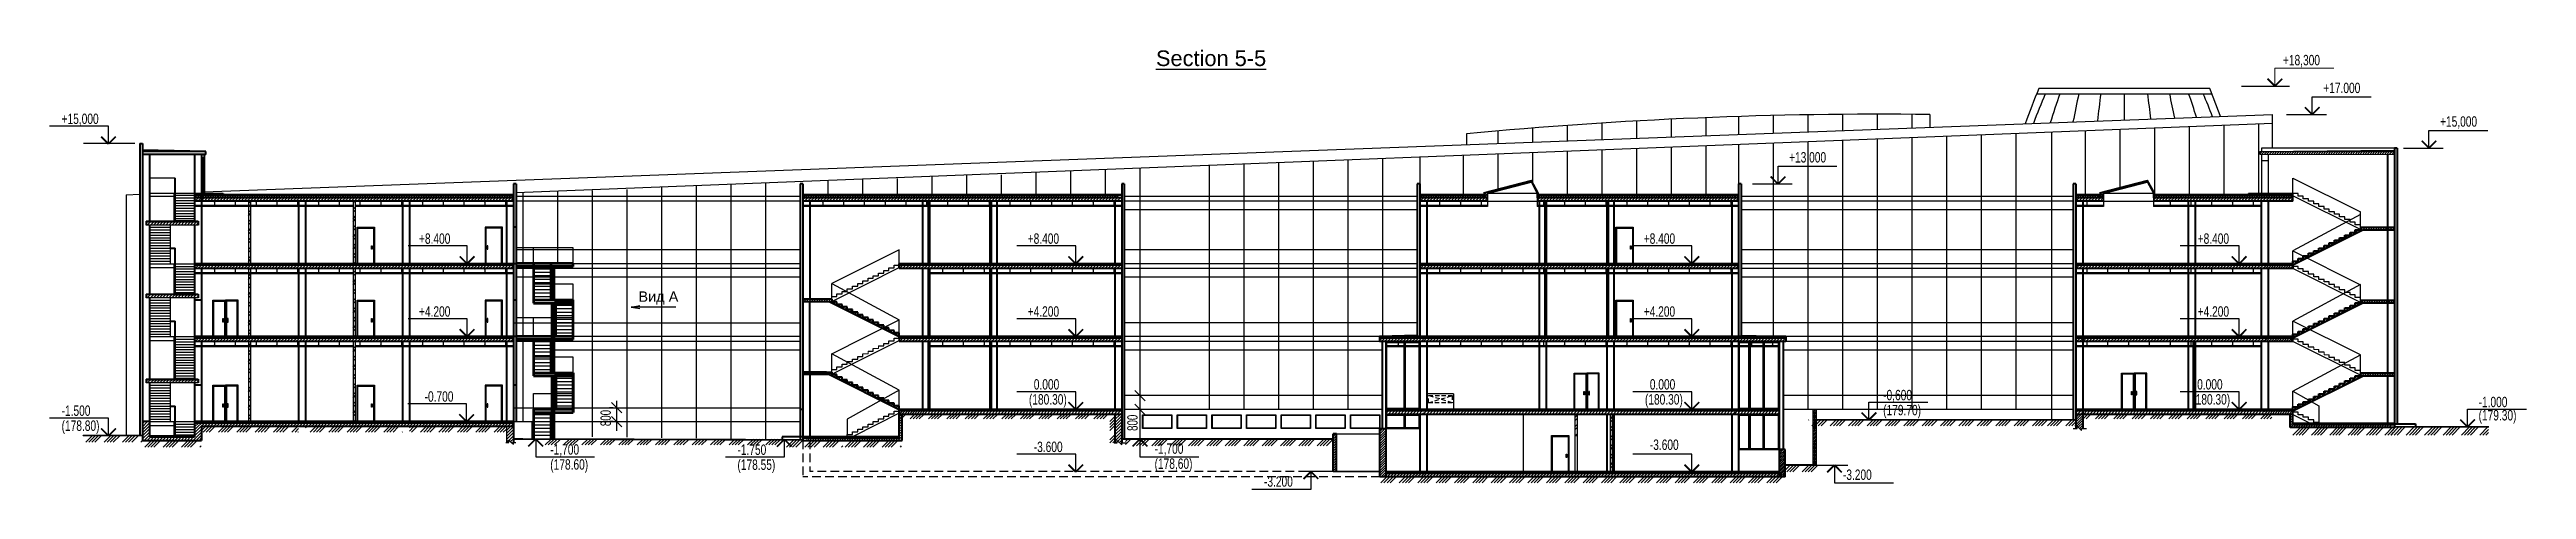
# Model space of a CAD drawing. Header units: millimetres. Extents: x 72758 to 367830, y 150032 to 293149.
# Drawn here: x 82024 to 224956, y 263271 to 288615 of the extents above; entities that cross this region are included whole.
import ezdxf

# ---------------------------------------------------------------- set-up
doc = ezdxf.new("R2010")
doc.units = ezdxf.units.MM
doc.linetypes.add('CENTER', pattern=[2, 1.25, -0.25, 0.25, -0.25])
doc.linetypes.add('HIDDEN', pattern=[0.375, 0.25, -0.125])
doc.layers.add('4', color=34, linetype='Continuous')
doc.layers.add('AX2', color=163, linetype='CENTER')
doc.styles.add('DIM1', font='russ.shx', dxfattribs={"width": 0.7})
doc.styles.get("Standard").update_dxf_attribs({"font": 'Arial.ttf'})
pattern_1 = [(45, (-53225.52, 447198.54), (-88.38835, 88.38835), [])]
pattern_2 = [(45, (-53225.52, 442998.54), (-88.38835, 88.38835), [])]
pattern_3 = [(45, (-53225.52, 438098.54), (-88.38835, 88.38835), [])]
pattern_4 = [(45, (-53225.52, 451078.54), (-88.38835, 88.38835), [])]
pattern_5 = [(45, (-53225.52, 438798.54), (-88.38835, 88.38835), [])]
pattern_6 = [(45, (-53225.52, 447198.54), (-265.16504, 265.16504), []), (45, (-53048.74, 447198.54), (-265.16504, 265.16504), [])]
pattern_7 = [(45, (-53225.52, 451398.54), (-265.16504, 265.16504), []), (45, (-53048.74, 451398.54), (-265.16504, 265.16504), [])]
pattern_8 = [(45, (-53225.5, 447198.54), (-530.33, 530.33), []), (45, (-53048.74, 447198.54), (-530.33, 530.33), []), (45, (-52872, 447198.54), (-530.33, 530.33), []), (45, (-52695.2, 447198.54), (-530.33, 530.33), [])]
pattern_9 = [(45, (-85230.14, 442998.54), (-265.16504, 265.16504), []), (45, (-85053.37, 442998.54), (-265.16504, 265.16504), [])]
pattern_10 = [(45, (-85230.14, 447898.54), (-265.16504, 265.16504), []), (45, (-85053.37, 447898.54), (-265.16504, 265.16504), [])]
pattern_11 = [(45, (-85230.14, 452098.54), (-265.16504, 265.16504), []), (45, (-85053.37, 452098.54), (-265.16504, 265.16504), [])]
pattern_12 = [(45, (-1068971.19, -42760.82), (-53.0330086, 53.0330086), [])]
pattern_13 = [(45, (-1068971.19, -42760.82), (-70.710678, 70.710678), [])]
pattern_14 = [(45, (-1068971.19, -42760.82), (-70.710678, 70.710678), []), (135, (-1068971.19, -42760.82), (-70.710678, -70.710678), [])]
pattern_15 = [(45, (-9399.2, 446569.4), (-530.33, 530.33), []), (45, (-9222.4, 446569.4), (-530.33, 530.33), []), (45, (-9045.6, 446569.4), (-530.33, 530.33), []), (45, (-8868.86, 446569.4), (-530.33, 530.33), [])]

msp = doc.modelspace()

# ---------------------------------------------------------------- texts
at = {"color": 0, "linetype": 'Continuous', "ltscale": 500, "width": 0.7}
for s, p in [('+18,300', (210905, 287711)), ('+17.000', (213232, 286109)), ('+15,000', (82721, 284328)), ('+15,000', (219971, 284173)), ('+8.400', (103344, 277424)), ('+8.400', (138470, 277424)), ('+8.400', (174019, 277424)), ('+8.400', (205984, 277424)), ('+4.200', (103344, 273224)), ('+4.200', (138470, 273224)), ('+4.200', (174019, 273224)), ('+4.200', (205984, 273224)), ('-0.700', (103668, 268324)), ('(180.30)', (138540, 268159)), ('0.000', (138821, 269024)), ('(180.30)', (174089, 268159)), ('0.000', (174370, 269024)), ('-0,600', (187835, 268409)), ('(180.30)', (205673, 268159)), ('0.000', (205954, 269024)), ('-1.500', (82721, 267508)), ('(179.70)', (187835, 267544)), ('-1.000', (222194, 268009)), ('(179.30)', (222194, 267244)), ('(178.80)', (82721, 266644)), ('-1,700', (110920, 265275)), ('-1.750', (121720, 265260)), ('-3.600', (138821, 265424)), ('-1,700', (145792, 265321)), ('-3.600', (174370, 265546)), ('(178.60)', (110920, 264410)), ('(178.55)', (121720, 264396)), ('(178,60)', (145792, 264456)), ('-3.200', (185513, 263817)), ('-3.200', (152106, 263425))]:
    msp.add_text(s, height=600, dxfattribs=at).set_placement(p)
at = {"color": 0, "linetype": 'Continuous', "ltscale": 2000, "width": 0.7}
msp.add_text('+13.000', height=600, dxfattribs=at).set_placement((182405, 282109))
at = {"color": 0, "linetype": 'Continuous', "ltscale": 500, "attachment_point": 1}
for s, insert, char_height in [('{\\LSection 5-5}', (145871, 288568), 900), ('Вид А', (116003, 274682), 600)]:
    msp.add_mtext(s, dxfattribs=dict(at, insert=insert, char_height=char_height))
at = {"color": 0, "linetype": 'Continuous', "ltscale": 2000, "char_height": 600, "attachment_point": 5, "rotation": 90, "style": 'DIM1'}
for insert in [(114119, 267383), (144518, 267108)]:
    msp.add_mtext('\\A1;800', dxfattribs=dict(at, insert=insert))

# ---------------------------------------------------------------- blocks, each defined once
blk = doc.blocks.new('O1')
at = {"layer": 'AX2', "linetype": 'Continuous', "ltscale": 500}
for p, q in [((0, 5.12), (-17, 5.12)), ((0, 0), (0, 5.12))]:
    blk.add_line(p, q, dxfattribs=at)
at = {"layer": 'AX2', "linetype": 'Continuous', "ltscale": 500, "const_width": 0.5}
for points in [[(0, 0), (-2.12, 2.12)], [(0, 0), (2.12, 2.12)]]:
    blk.add_lwpolyline(points, dxfattribs=at)
blk = doc.blocks.new('A$C06651536')
at = {"layer": '4', "ltscale": 2000}
for p, q in [((0, 2100), (1000, 2100)), ((0, 0), (0, 2100)), ((50, 2050), (950, 2050)), ((50, 0), (50, 2050)), ((950, 2050), (950, 0)), ((1000, 2100), (1000, 0))]:
    blk.add_line(p, q, dxfattribs=at)
blk.add_lwpolyline([(842, 1035), (878, 1035), (878, 838), (842, 838)], close=True, dxfattribs=at)
blk = doc.blocks.new('Z$W@#7434')
at = {"linetype": 'Continuous', "ltscale": 2000}
h = blk.add_hatch(dxfattribs=at)
h.set_pattern_fill('ANSI37', color=256, scale=800, style=0)
h.set_pattern_definition([(45, (-1233759.64, -322836.2), (-70.710678, 70.710678), []), (135, (-1233759.64, -322836.2), (-70.710678, -70.710678), [])])
h.paths.add_polyline_path([(28, 0), (28, 294), (2762, 997), (2796, 934), (210, 267), (210, 250), (210, 0)])
for p, q in [((0, 312), (2750, 1019)), ((0, 312), (0, 0)), ((28, 294), (2763, 997)), ((28, 294), (28, 0)), ((210, 267), (2798, 935)), ((210, 250), (2805, 922)), ((210, 267), (210, 0)), ((210, 267), (3088, 267)), ((3088, 267), (2743, 906)), ((3159, 267), (2750, 1019)), ((3123, 267), (2774, 914)), ((3088, 267), (3159, 267)), ((3088, 0), (3088, 267)), ((3159, 0), (3159, 267))]:
    blk.add_line(p, q, dxfattribs=at)
blk = doc.blocks.new('O2')
at = {"layer": 'AX2', "linetype": 'Continuous', "lineweight": 0, "ltscale": 500}
for p, q in [((0, 5.12), (17, 5.12)), ((0, 0), (0, 5.12))]:
    blk.add_line(p, q, dxfattribs=at)
at = {"layer": 'AX2', "linetype": 'Continuous', "lineweight": 0, "ltscale": 500, "const_width": 0.5}
for points in [[(0, 0), (-2.12, 2.12)], [(0, 0), (2.12, 2.12)]]:
    blk.add_lwpolyline(points, dxfattribs=at)
blk = doc.blocks.new('Z$W@#32634')
at = {"ltscale": 2000}
for p, q in [((18550, -1250), (150, -1250)), ((18550, -1300), (150, -1300))]:
    blk.add_line(p, q, dxfattribs=at)
at = {"linetype": 'Continuous', "ltscale": 2000}
for p, q in [((1267, -1250), (1267, -1218)), ((1267, -1218), (1326, -1218)), ((1269, -1010), (1320, -1010)), ((1294, -1000), (1295, -1218)), ((1326, -1250), (1326, -1218)), ((2467, -1249), (2467, -1217)), ((2467, -1217), (2526, -1217)), ((2469, -1009), (2520, -1009)), ((2494, -999), (2495, -1217)), ((2526, -1249), (2526, -1217)), ((3667, -1248), (3667, -1216)), ((3667, -1216), (3726, -1216)), ((3669, -1008), (3720, -1008)), ((3694, -998), (3695, -1216)), ((3726, -1248), (3726, -1216)), ((4867, -1249), (4867, -1217)), ((4867, -1217), (4926, -1217)), ((4869, -1009), (4920, -1009)), ((4894, -999), (4895, -1217)), ((4926, -1249), (4926, -1217)), ((6067, -1249), (6067, -1217)), ((6067, -1217), (6126, -1217)), ((6069, -1009), (6120, -1009)), ((6094, -999), (6095, -1217)), ((6126, -1249), (6126, -1217)), ((7267, -1249), (7267, -1217)), ((7267, -1217), (7326, -1217)), ((7269, -1009), (7320, -1009)), ((7294, -999), (7295, -1217)), ((7326, -1249), (7326, -1217)), ((8467, -1249), (8467, -1217)), ((8467, -1217), (8526, -1217)), ((8469, -1009), (8520, -1009)), ((8494, -999), (8495, -1217)), ((8526, -1249), (8526, -1217)), ((9667, -1249), (9667, -1217)), ((9667, -1217), (9726, -1217)), ((9669, -1009), (9720, -1009)), ((9694, -999), (9695, -1217)), ((9726, -1249), (9726, -1217)), ((10867, -1249), (10867, -1217)), ((10867, -1217), (10926, -1217)), ((10869, -1009), (10920, -1009)), ((10894, -999), (10895, -1217)), ((10926, -1249), (10926, -1217)), ((12067, -1249), (12067, -1217)), ((12067, -1217), (12126, -1217)), ((12069, -1009), (12120, -1009)), ((12094, -999), (12095, -1217)), ((12126, -1249), (12126, -1217)), ((13267, -1249), (13267, -1217)), ((13267, -1217), (13326, -1217)), ((13269, -1009), (13320, -1009)), ((13294, -999), (13295, -1217)), ((13326, -1249), (13326, -1217)), ((14467, -1249), (14467, -1217)), ((14467, -1217), (14526, -1217)), ((14469, -1009), (14520, -1009)), ((14494, -999), (14495, -1217)), ((14526, -1249), (14526, -1217)), ((15667, -1249), (15667, -1217)), ((15667, -1217), (15726, -1217)), ((15669, -1009), (15720, -1009)), ((15694, -999), (15695, -1217)), ((15726, -1249), (15726, -1217)), ((16867, -1249), (16867, -1217)), ((16867, -1217), (16926, -1217)), ((16869, -1009), (16920, -1009)), ((16894, -999), (16895, -1217)), ((16926, -1249), (16926, -1217)), ((18067, -1249), (18067, -1217)), ((18067, -1217), (18126, -1217)), ((18069, -1009), (18120, -1009)), ((18094, -999), (18095, -1217)), ((18126, -1249), (18126, -1217))]:
    blk.add_line(p, q, dxfattribs=at)
blk = doc.blocks.new('_OBLIQUE')
at = {"color": 0, "linetype": 'ByBlock', "ltscale": 1000}
blk.add_line((-0.5, -0.5), (0.5, 0.5), dxfattribs=at)

# ---------------------------------------------------------------- hatches: boundary and pattern name
at = {"linetype": 'Continuous', "ltscale": 2000}
h = msp.add_hatch(dxfattribs=at)
h.set_pattern_fill('ANSI31', color=0, scale=800, style=0)
h.set_pattern_definition(pattern_13)
h.paths.add_polyline_path([(209561, 282581), (209561, 282741), (217344, 282735), (217344, 282575), (217144, 282576), (216944, 282576), (210068, 282580), (209661, 282581)])
h = msp.add_hatch(dxfattribs=at)
h.set_pattern_fill('ANSI37', color=0, scale=800, style=0)
h.set_pattern_definition(pattern_14)
h.paths.add_polyline_path([(102594, 280075), (102594, 280235), (96594, 280235), (96594, 280075)])
h.paths.add_polyline_path([(108594, 280075), (108594, 280235), (102594, 280235), (102594, 280075)])
h.paths.add_polyline_path([(90794, 280075), (96594, 280075), (96594, 280235), (92040, 280235), (90794, 280235)])
h.paths.add_polyline_path([(90394, 280075), (90594, 280075), (90594, 280235), (90394, 280235), (90394, 280225)])
h.paths.add_polyline_path([(90794, 280075), (90794, 280235), (90594, 280235), (90594, 280075)])
h.paths.add_polyline_path([(108794, 280075), (108794, 280235), (108594, 280235), (108594, 280075)])
h = msp.add_hatch(dxfattribs=at)
h.set_pattern_fill('ANSI37', color=0, scale=800, style=0)
h.set_pattern_definition(pattern_14)
h.paths.add_polyline_path([(143694, 280075), (143694, 280235), (136493, 280235), (136493, 280075)])
h.paths.add_polyline_path([(125494, 280075), (132593, 280075), (132593, 280235), (125494, 280235)])
h.paths.add_polyline_path([(132593, 280075), (136493, 280075), (136493, 280235), (132593, 280235)])
h = msp.add_hatch(dxfattribs=at)
h.set_pattern_fill('ANSI37', color=0, scale=800, style=0)
h.set_pattern_definition(pattern_14)
h.paths.add_polyline_path([(179294, 280075), (179294, 280235), (172093, 280235), (172093, 280075)])
h.paths.add_polyline_path([(172093, 280075), (172093, 280235), (168193, 280235), (168193, 280075)])
h.paths.add_polyline_path([(161094, 280075), (164788, 280075), (164788, 280235), (161094, 280235)])
h.paths.add_polyline_path([(168193, 280075), (168193, 280235), (167947, 280235), (167947, 280075)])
h.paths.add_polyline_path([(179494, 280075), (179494, 280235), (179294, 280235), (179294, 280075)])
h = msp.add_hatch(dxfattribs=at)
h.set_pattern_fill('ANSI37', color=0, scale=800, style=0)
h.set_pattern_definition(pattern_14)
h.paths.add_polyline_path([(164816, 280075), (164816, 280370), (167551, 281072), (167585, 281010), (164998, 280342), (164998, 280325), (164998, 280075)])
h = msp.add_hatch(dxfattribs=at)
h.set_pattern_fill('ANSI37', color=0, scale=800, style=0)
h.set_pattern_definition(pattern_14)
h.paths.add_polyline_path([(209844, 280075), (209844, 280235), (203844, 280235), (203844, 280075)])
h.paths.add_polyline_path([(211477, 280075), (211477, 280195), (211477, 280235), (209844, 280235), (209844, 280075)])
h.paths.add_polyline_path([(200345, 280075), (198952, 280075), (198952, 280235), (200345, 280235)])
h.paths.add_polyline_path([(203844, 280075), (203844, 280235), (203504, 280235), (203504, 280075)])
h = msp.add_hatch(dxfattribs=at)
h.set_pattern_fill('ANSI31', color=0, scale=1000, style=0)
h.set_pattern_definition(pattern_4)
h.paths.add_polyline_path([(96594, 279875), (96794, 279875), (102394, 279875), (102594, 279875), (102594, 280075), (102394, 280075), (96794, 280075), (96594, 280075)])
h.paths.add_polyline_path([(90594, 279875), (90794, 279875), (96394, 279875), (96594, 279875), (96594, 280075), (96394, 280075), (90794, 280075), (90594, 280075)])
h.paths.add_polyline_path([(102594, 279875), (102794, 279875), (108394, 279875), (108594, 279875), (108594, 280075), (108394, 280075), (102794, 280075), (102594, 280075)])
h.paths.add_polyline_path([(108794, 279875), (108794, 280075), (108594, 280075), (108594, 279875)])
h.paths.add_polyline_path([(90594, 279875), (90394, 279875), (90394, 280075), (90594, 280075)])
h = msp.add_hatch(dxfattribs=at)
h.set_pattern_fill('ANSI32', color=0, scale=1000, style=0)
h.set_pattern_definition(pattern_11)
h.paths.add_polyline_path([(93620, 276275), (93500, 276275), (93500, 279875), (93620, 279875)])
h = msp.add_hatch(dxfattribs=at)
h.set_pattern_fill('ANSI32', color=0, scale=1000, style=0)
h.set_pattern_definition(pattern_11)
h.paths.add_polyline_path([(99656, 276275), (99536, 276275), (99536, 279875), (99656, 279875)])
h = msp.add_hatch(dxfattribs=at)
h.set_pattern_fill('ANSI31', color=0, scale=1000, style=0)
h.set_pattern_definition(pattern_4)
h.paths.add_polyline_path([(136493, 279875), (136493, 280075), (136693, 280075), (143494, 280075), (143694, 280075), (143694, 279875), (143494, 279875), (136693, 279875)])
h.paths.add_polyline_path([(125694, 279875), (125894, 279875), (132393, 279875), (132593, 279875), (132593, 280075), (132393, 280075), (125894, 280075), (125694, 280075)])
h.paths.add_polyline_path([(132593, 279875), (132593, 280075), (132793, 280075), (136293, 280075), (136493, 280075), (136493, 279875), (136293, 279875), (132793, 279875)])
h.paths.add_polyline_path([(125494, 279875), (125694, 279875), (125694, 280075), (125494, 280075)])
h.paths.add_polyline_path([(143694, 279875), (143694, 280075), (143894, 280075), (143894, 279875)])
h = msp.add_hatch(dxfattribs=at)
h.set_pattern_fill('ANSI32', color=0, scale=1000, style=0)
h.set_pattern_definition([(45, (-88825.52, 451398.54), (-265.16504, 265.16504), []), (45, (-88648.74, 451398.54), (-265.16504, 265.16504), [])])
h.paths.add_polyline_path([(132793, 276275), (132698, 276275), (132698, 279875), (132793, 279875), (132793, 276275)])
h = msp.add_hatch(dxfattribs=at)
h.set_pattern_fill('ANSI32', color=0, scale=1000, style=0)
h.set_pattern_definition([(45, (-85230.14, 451398.54), (-265.16504, 265.16504), []), (45, (-85053.37, 451398.54), (-265.16504, 265.16504), [])])
h.paths.add_polyline_path([(136389, 276275), (136293, 276275), (136293, 279875), (136389, 279875), (136389, 276275)])
h = msp.add_hatch(dxfattribs=at)
h.set_pattern_fill('ANSI31', color=0, scale=1000, style=0)
h.set_pattern_definition(pattern_1)
h.paths.add_polyline_path([(172293, 279875), (179094, 279875), (179294, 279875), (179294, 280075), (172093, 280075), (172093, 279875)])
h.paths.add_polyline_path([(168393, 279875), (171893, 279875), (172093, 279875), (172093, 280075), (168193, 280075), (168193, 279875)])
h.paths.add_polyline_path([(164578, 279875), (161494, 279875), (161294, 279875), (161094, 279875), (161094, 280075), (164578, 280075)])
h.paths.add_polyline_path([(168193, 279875), (167993, 279875), (167876, 279875), (167876, 280075), (168193, 280075)])
h.paths.add_polyline_path([(179494, 279875), (179494, 280075), (179294, 280075), (179294, 279875)])
h = msp.add_hatch(dxfattribs=at)
h.set_pattern_fill('ANSI31', color=0, scale=1000, style=0)
h.set_pattern_definition(pattern_1)
h.paths.add_polyline_path([(164532, 279875), (164998, 279875), (164998, 280075), (164816, 280075), (164788, 280075), (164532, 280075)])
h = msp.add_hatch(dxfattribs=at)
h.set_pattern_fill('ANSI32', color=0, scale=1000, style=0)
h.set_pattern_definition(pattern_7)
h.paths.add_polyline_path([(168393, 276275), (168298, 276275), (168298, 279875), (168393, 279875), (168393, 276275)])
h = msp.add_hatch(dxfattribs=at)
h.set_pattern_fill('ANSI32', color=0, scale=1000, style=0)
h.set_pattern_definition(pattern_7)
h.paths.add_polyline_path([(171993, 276275), (171896, 276275), (171893, 276275), (171893, 279875), (171993, 279875)])
h = msp.add_hatch(dxfattribs=at)
h.set_pattern_fill('ANSI31', color=0, scale=1000, style=0)
h.set_pattern_definition(pattern_1)
h.paths.add_polyline_path([(204044, 279875), (209644, 279875), (209844, 279875), (209844, 280075), (203844, 280075), (203844, 279875)])
h.paths.add_polyline_path([(209844, 267595), (209844, 267795), (209644, 267795), (204044, 267795), (203844, 267795), (203844, 267595)])
h.paths.add_polyline_path([(203844, 275995), (204044, 275995), (209644, 275995), (209844, 275995), (209844, 276195), (209644, 276195), (204044, 276195), (203844, 276195)])
h.paths.add_polyline_path([(203844, 271795), (204044, 271795), (209644, 271795), (209844, 271795), (209844, 271995), (209644, 271995), (204044, 271995), (203844, 271995)])
h.paths.add_polyline_path([(200844, 275995), (201044, 275995), (203644, 275995), (203844, 275995), (203844, 276195), (203644, 276195), (201044, 276195), (200844, 276195)])
h.paths.add_polyline_path([(200844, 271795), (201044, 271795), (203644, 271795), (203844, 271795), (203844, 271995), (203644, 271995), (201044, 271995), (200844, 271995)])
h.paths.add_polyline_path([(203844, 267595), (203844, 267795), (203644, 267795), (201044, 267795), (200844, 267795), (200844, 267595)])
h.paths.add_polyline_path([(200844, 275995), (200644, 275995), (198952, 275995), (198952, 276195), (200644, 276195), (200844, 276195)])
h.paths.add_polyline_path([(200844, 271795), (200644, 271795), (198952, 271795), (198952, 271995), (200644, 271995), (200844, 271995)])
h.paths.add_polyline_path([(200844, 267595), (198952, 267595), (198952, 267795), (200644, 267795), (200844, 267795)])
h.paths.add_polyline_path([(211477, 279875), (210044, 279875), (209844, 279875), (209844, 280075), (211477, 280075)])
h.paths.add_polyline_path([(200555, 279875), (198952, 279875), (198952, 280075), (200555, 280075)])
h.paths.add_polyline_path([(203844, 279875), (203644, 279875), (203433, 279875), (203433, 280075), (203844, 280075)])
h = msp.add_hatch(dxfattribs=at)
h.set_pattern_fill('ANSI31', color=0, scale=1000, style=0)
h.set_pattern_definition([(45, (-53225.52, 452098.54), (-88.38835, 88.38835), [])])
h.paths.add_polyline_path([(87594, 278505), (87794, 278505), (88994, 278505), (90394, 278505), (90594, 278505), (90594, 278675), (87594, 278675)])
h = msp.add_hatch(dxfattribs=at)
h.set_pattern_fill('ANSI31', color=0, scale=800, style=0)
h.set_pattern_definition(pattern_13)
h.paths.add_polyline_path([(215377, 278225), (215077, 278225), (215077, 278075), (214777, 278075), (214777, 277925), (214477, 277925), (214477, 277775), (214177, 277775), (214177, 277625), (213877, 277625), (213877, 277475), (213577, 277475), (213577, 277325), (213277, 277325), (213277, 277175), (212977, 277175), (212977, 277025), (212677, 277025), (212677, 276875), (212377, 276875), (212377, 276725), (212077, 276725), (212077, 276712), (212287, 276608), (215523, 278225), (216944, 278225), (216944, 278375), (215377, 278375), (215377, 278368), (215377, 278245)])
h.paths.add_polyline_path([(212450, 272489), (215523, 274025), (216944, 274025), (216944, 274175), (215377, 274175), (215377, 274168), (215377, 274045), (215377, 274025), (215077, 274025), (215077, 273875), (214777, 273875), (214777, 273725), (214477, 273725), (214477, 273575), (214177, 273575), (214177, 273425), (213877, 273425), (213877, 273275), (213577, 273275), (213577, 273125), (213277, 273125), (213277, 272975), (212977, 272975), (212977, 272825), (212677, 272825), (212677, 272675), (212377, 272675), (212377, 272525)])
h.paths.add_polyline_path([(212548, 268331), (215537, 269825), (216944, 269825), (216944, 269975), (215377, 269975), (215377, 269845), (215377, 269825), (215077, 269825), (215077, 269675), (214777, 269675), (214777, 269525), (214477, 269525), (214477, 269375), (214177, 269375), (214177, 269225), (213877, 269225), (213877, 269075), (213577, 269075), (213577, 268925), (213277, 268925), (213277, 268775), (212977, 268775), (212977, 268625), (212677, 268625), (212677, 268475), (212377, 268475), (212377, 268425)])
h.paths.add_polyline_path([(217144, 266845), (217144, 266875), (217144, 266995), (212977, 266995), (212977, 266975), (212977, 266845)])
h.paths.add_polyline_path([(210044, 275995), (211477, 275995), (211477, 276125), (211477, 276195), (210044, 276195), (209844, 276195), (209844, 275995)])
h.paths.add_polyline_path([(210044, 271795), (211477, 271795), (211477, 271925), (211477, 271995), (210044, 271995), (209844, 271995), (209844, 271795)])
h.paths.add_polyline_path([(211477, 267725), (211477, 267595), (209844, 267595), (209844, 267795), (210044, 267795), (211477, 267795)])
h.paths.add_polyline_path([(216944, 278225), (217144, 278225), (217144, 278375), (216944, 278375)])
h.paths.add_polyline_path([(217144, 278225), (217344, 278225), (217344, 278375), (217144, 278375)])
h.paths.add_polyline_path([(216944, 274025), (217144, 274025), (217144, 274175), (216944, 274175)])
h.paths.add_polyline_path([(217144, 274025), (217344, 274025), (217344, 274175), (217144, 274175)])
h.paths.add_polyline_path([(216944, 269825), (217144, 269825), (217144, 269975), (216944, 269975)])
h.paths.add_polyline_path([(217144, 269825), (217344, 269825), (217344, 269975), (217144, 269975)])
h = msp.add_hatch(dxfattribs=at)
h.set_pattern_fill('ANSI31', color=0, scale=1000, style=0)
h.set_pattern_definition(pattern_1)
h.paths.add_polyline_path([(96594, 275995), (96794, 275995), (102394, 275995), (102594, 275995), (102594, 276195), (102394, 276195), (96794, 276195), (96594, 276195)])
h.paths.add_polyline_path([(90594, 275995), (90794, 275995), (96394, 275995), (96594, 275995), (96594, 276195), (96394, 276195), (90794, 276195), (90594, 276195)])
h.paths.add_polyline_path([(102594, 275995), (102794, 275995), (108394, 275995), (108594, 275995), (108594, 276195), (108394, 276195), (102794, 276195), (102594, 276195)])
h.paths.add_polyline_path([(108794, 275995), (108794, 276195), (108594, 276195), (108594, 275995)])
h.paths.add_polyline_path([(90594, 275995), (90394, 275995), (90394, 276195), (90594, 276195)])
h = msp.add_hatch(dxfattribs=at)
h.set_pattern_fill('ANSI32', color=0, scale=1000, style=0)
h.set_pattern_definition(pattern_10)
h.paths.add_polyline_path([(93620, 272075), (93500, 272075), (93500, 275995), (93620, 275995)])
h = msp.add_hatch(dxfattribs=at)
h.set_pattern_fill('ANSI32', color=0, scale=1000, style=0)
h.set_pattern_definition(pattern_10)
h.paths.add_polyline_path([(99656, 272075), (99536, 272075), (99536, 275995), (99656, 275995)])
h = msp.add_hatch(dxfattribs=at)
h.set_pattern_fill('ANSI31', color=0, scale=1000, style=0)
h.set_pattern_definition(pattern_1)
h.paths.add_polyline_path([(136493, 275995), (136493, 276195), (136693, 276195), (143494, 276195), (143694, 276195), (143694, 275995), (143494, 275995), (136693, 275995)])
h.paths.add_polyline_path([(132593, 275995), (132593, 276195), (132793, 276195), (136293, 276195), (136493, 276195), (136493, 275995), (136293, 275995), (132793, 275995)])
h.paths.add_polyline_path([(132593, 275995), (132393, 275995), (131060, 275995), (131060, 276195), (132393, 276195), (132593, 276195)])
h.paths.add_polyline_path([(143694, 275995), (143694, 276195), (143894, 276195), (143894, 275995)])
h = msp.add_hatch(dxfattribs=at)
h.set_pattern_fill('ANSI32', color=0, scale=1000, style=0)
h.set_pattern_definition([(45, (-88825.52, 447198.54), (-265.16504, 265.16504), []), (45, (-88648.74, 447198.54), (-265.16504, 265.16504), [])])
h.paths.add_polyline_path([(132793, 272075), (132793, 275995), (132698, 275995), (132698, 272075), (132793, 272075)])
h = msp.add_hatch(dxfattribs=at)
h.set_pattern_fill('ANSI32', color=0, scale=1000, style=0)
h.set_pattern_definition([(45, (-85230.14, 447198.54), (-265.16504, 265.16504), []), (45, (-85053.37, 447198.54), (-265.16504, 265.16504), [])])
h.paths.add_polyline_path([(136389, 272075), (136389, 275995), (136293, 275995), (136293, 272075), (136389, 272075)])
h = msp.add_hatch(dxfattribs=at)
h.set_pattern_fill('ANSI31', color=0, scale=1000, style=0)
h.set_pattern_definition([(45, (-53225.52, 443318.54), (-88.38835, 88.38835), [])])
h.paths.add_polyline_path([(172293, 275995), (179094, 275995), (179294, 275995), (179294, 276195), (172093, 276195), (172093, 275995)])
h.paths.add_polyline_path([(161094, 275995), (161294, 275995), (161494, 275995), (167993, 275995), (168193, 275995), (168193, 276195), (161094, 276195)])
h.paths.add_polyline_path([(168393, 275995), (171893, 275995), (172093, 275995), (172093, 276195), (168193, 276195), (168193, 275995)])
h.paths.add_polyline_path([(179494, 275995), (179494, 276195), (179294, 276195), (179294, 275995)])
h = msp.add_hatch(dxfattribs=at)
h.set_pattern_fill('ANSI32', color=0, scale=1000, style=0)
h.set_pattern_definition(pattern_6)
h.paths.add_polyline_path([(168393, 272075), (168393, 275995), (168298, 275995), (168298, 272075), (168393, 272075)])
h = msp.add_hatch(dxfattribs=at)
h.set_pattern_fill('ANSI32', color=0, scale=1000, style=0)
h.set_pattern_definition(pattern_6)
h.paths.add_polyline_path([(171896, 272075), (171993, 272075), (171993, 275995), (171896, 275995), (171893, 275995), (171893, 272075), (171896, 272075)])
h = msp.add_hatch(dxfattribs=at)
h.set_pattern_fill('ANSI31', color=0, scale=800, style=0)
h.set_pattern_definition(pattern_13)
h.paths.add_polyline_path([(211477, 272003), (212450, 272489), (212377, 272525), (212077, 272525), (212077, 272375), (211777, 272375), (211777, 272225), (211477, 272225), (211477, 272075)])
h.paths.add_polyline_path([(211477, 276275), (211477, 276425), (211777, 276425), (211777, 276575), (212077, 276575), (212077, 276712), (212287, 276608), (211477, 276203)])
h = msp.add_hatch(dxfattribs=at)
h.set_pattern_fill('ANSI31', color=0, scale=1000, style=0)
h.set_pattern_definition([(45, (-53225.52, 447898.54), (-88.38835, 88.38835), [])])
h.paths.add_polyline_path([(87594, 274305), (87794, 274305), (88994, 274305), (90394, 274305), (90594, 274305), (90594, 274475), (87594, 274475)])
h = msp.add_hatch(dxfattribs=at)
h.set_pattern_fill('ANSI31', color=0, scale=800, style=0)
h.set_pattern_definition(pattern_13)
h.paths.add_polyline_path([(127015, 274085), (130087, 272549), (130160, 272585), (130160, 272735), (129860, 272735), (129860, 272885), (129560, 272885), (129560, 273035), (129260, 273035), (129260, 273185), (128960, 273185), (128960, 273335), (128660, 273335), (128660, 273485), (128360, 273485), (128360, 273635), (128060, 273635), (128060, 273785), (127760, 273785), (127760, 273935), (127460, 273935), (127460, 274085), (127160, 274085), (127160, 274105), (127160, 274228), (127160, 274235), (125894, 274235), (125894, 274085)])
h.paths.add_polyline_path([(127000, 269885), (129990, 268391), (130160, 268485), (130160, 268535), (129860, 268535), (129860, 268685), (129560, 268685), (129560, 268835), (129260, 268835), (129260, 268985), (128960, 268985), (128960, 269135), (128660, 269135), (128660, 269285), (128360, 269285), (128360, 269435), (128060, 269435), (128060, 269585), (127760, 269585), (127760, 269735), (127460, 269735), (127460, 269885), (127160, 269885), (127160, 269905), (127160, 270035), (125894, 270035), (125894, 269885)])
h.paths.add_polyline_path([(129990, 268391), (130160, 268485), (130160, 268385), (130460, 268385), (130460, 268235), (130760, 268235), (130760, 268085), (131060, 268085), (131060, 267875), (131060, 267855)])
h.paths.add_polyline_path([(131060, 272063), (131060, 272075), (131060, 272135), (131060, 272285), (130760, 272285), (130760, 272435), (130460, 272435), (130460, 272585), (130160, 272585), (130087, 272549)])
h.paths.add_polyline_path([(125894, 269885), (125894, 270035), (125694, 270035), (125694, 269885)])
h.paths.add_polyline_path([(125494, 269885), (125694, 269885), (125694, 270035), (125494, 270035)])
h.paths.add_polyline_path([(125894, 274085), (125894, 274235), (125694, 274235), (125694, 274085)])
h.paths.add_polyline_path([(125494, 274085), (125694, 274085), (125694, 274235), (125494, 274235)])
h = msp.add_hatch(dxfattribs=at)
h.set_pattern_fill('ANSI31', color=0, scale=1000, style=0)
h.set_pattern_definition(pattern_2)
h.paths.add_polyline_path([(96594, 271795), (96794, 271795), (102394, 271795), (102594, 271795), (102594, 271995), (102394, 271995), (96794, 271995), (96594, 271995)])
h.paths.add_polyline_path([(90594, 271795), (90794, 271795), (96394, 271795), (96594, 271795), (96594, 271995), (96394, 271995), (90794, 271995), (90594, 271995)])
h.paths.add_polyline_path([(102594, 271795), (102794, 271795), (108394, 271795), (108594, 271795), (108594, 271995), (108394, 271995), (102794, 271995), (102594, 271995)])
h.paths.add_polyline_path([(108794, 271795), (108794, 271995), (108594, 271995), (108594, 271795)])
h.paths.add_polyline_path([(90594, 271795), (90394, 271795), (90394, 271995), (90594, 271995)])
h = msp.add_hatch(dxfattribs=at)
h.set_pattern_fill('ANSI32', color=0, scale=1000, style=0)
h.set_pattern_definition(pattern_9)
h.paths.add_polyline_path([(93500, 267175), (93620, 267175), (93620, 271795), (93500, 271795)])
h = msp.add_hatch(dxfattribs=at)
h.set_pattern_fill('ANSI32', color=0, scale=1000, style=0)
h.set_pattern_definition(pattern_9)
h.paths.add_polyline_path([(99536, 267175), (99656, 267175), (99656, 271795), (99536, 271795)])
h = msp.add_hatch(dxfattribs=at)
h.set_pattern_fill('ANSI31', color=0, scale=1000, style=0)
h.set_pattern_definition(pattern_2)
h.paths.add_polyline_path([(136493, 271795), (136493, 271995), (136693, 271995), (143494, 271995), (143694, 271995), (143694, 271795), (143494, 271795), (136693, 271795)])
h.paths.add_polyline_path([(132593, 271795), (132593, 271995), (132793, 271995), (136293, 271995), (136493, 271995), (136493, 271795), (136293, 271795), (132793, 271795)])
h.paths.add_polyline_path([(132593, 271795), (132393, 271795), (131060, 271795), (131060, 271995), (132393, 271995), (132593, 271995)])
h.paths.add_polyline_path([(143694, 271795), (143694, 271995), (143894, 271995), (143894, 271795)])
h = msp.add_hatch(dxfattribs=at)
h.set_pattern_fill('ANSI32', color=0, scale=1000, style=0)
h.set_pattern_definition([(45, (-88825.52, 442998.54), (-265.16504, 265.16504), []), (45, (-88648.74, 442998.54), (-265.16504, 265.16504), [])])
h.paths.add_polyline_path([(132793, 267875), (132793, 271795), (132698, 271795), (132698, 267875), (132793, 267875)])
h = msp.add_hatch(dxfattribs=at)
h.set_pattern_fill('ANSI32', color=0, scale=1000, style=0)
h.set_pattern_definition(pattern_9)
h.paths.add_polyline_path([(136389, 267875), (136389, 271795), (136293, 271795), (136293, 267875), (136389, 267875)])
h = msp.add_hatch(dxfattribs=at)
h.set_pattern_fill('ANSI31', color=0, scale=1000, style=0)
h.set_pattern_definition([(45, (-53218.12, 447198.54), (-88.38835, 88.38835), [])])
h.paths.add_polyline_path([(158951, 271795), (158951, 271995), (161101, 271995), (161301, 271995), (161301, 271795), (161101, 271795), (160951, 271795), (159141, 271795)])
h.paths.add_polyline_path([(159141, 267595), (161101, 267595), (161301, 267595), (161301, 267795), (161101, 267795), (159141, 267795)])
h.paths.add_polyline_path([(161301, 263995), (161301, 264195), (161101, 264195), (159141, 264195), (159141, 263995)])
h.paths.add_polyline_path([(158782, 271795), (158782, 271995), (158951, 271995), (158951, 271795), (158932, 271795)])
h = msp.add_hatch(dxfattribs=at)
h.set_pattern_fill('ANSI31', color=0, scale=1000, style=0)
h.set_pattern_definition([(45, (-53225.52, 439118.54), (-88.38835, 88.38835), [])])
h.paths.add_polyline_path([(172293, 271795), (179094, 271795), (179294, 271795), (179294, 271995), (172093, 271995), (172093, 271795)])
h.paths.add_polyline_path([(168193, 271795), (167993, 271795), (161494, 271795), (161294, 271795), (161294, 271995), (168193, 271995)])
h.paths.add_polyline_path([(168393, 271795), (171893, 271795), (172093, 271795), (172093, 271995), (168193, 271995), (168193, 271795)])
h = msp.add_hatch(dxfattribs=at)
h.set_pattern_fill('ANSI31', color=0, scale=1000, style=0)
h.set_pattern_definition([(45, (-53237.71, 447198.54), (-88.38835, 88.38835), [])])
h.paths.add_polyline_path([(181815, 263995), (181815, 264195), (179482, 264195), (179282, 264195), (179282, 263995)])
h.paths.add_polyline_path([(179482, 271995), (181482, 271995), (181482, 271795), (179482, 271795)])
h.paths.add_polyline_path([(179482, 267595), (181482, 267595), (181482, 267795), (179482, 267795)])
h.paths.add_polyline_path([(181482, 271995), (182208, 271995), (182208, 271795), (182058, 271795), (181815, 271795), (181482, 271795)])
h.paths.add_polyline_path([(181482, 267595), (181815, 267595), (181815, 267795), (181482, 267795)])
h.paths.add_polyline_path([(179282, 271795), (179282, 271995), (179482, 271995), (179482, 271795)])
h.paths.add_polyline_path([(179482, 267595), (179482, 267795), (179282, 267795), (179282, 267595)])
h = msp.add_hatch(dxfattribs=at)
h.set_pattern_fill('ANSI32', color=0, scale=800, style=0)
h.set_pattern_definition([(45, (-1067175.36, -42760.82), (-212.132034, 212.132034), []), (45, (-1067033.94, -42760.82), (-212.132034, 212.132034), [])])
h.paths.add_polyline_path([(205840, 267875), (205840, 271795), (205720, 271795), (205720, 267875)])
h = msp.add_hatch(dxfattribs=at)
h.set_pattern_fill('ANSI31', color=0, scale=1000, style=0)
h.set_pattern_definition(pattern_2)
h.paths.add_polyline_path([(87594, 269405), (87794, 269405), (88994, 269405), (90394, 269405), (90594, 269405), (90594, 269575), (87594, 269575)])
h = msp.add_hatch(dxfattribs=at)
h.set_pattern_fill('ANSI31', color=0, scale=800, style=0)
h.set_pattern_definition(pattern_13)
h.paths.add_polyline_path([(125694, 266096), (125694, 266246), (131060, 266246), (131060, 266326), (131060, 267135), (131060, 267595), (131220, 267595), (131220, 266096), (125893, 266096)])
h.paths.add_polyline_path([(131060, 267595), (131220, 267595), (132593, 267595), (132593, 267795), (132393, 267795), (131060, 267795), (131060, 267785), (131060, 267655)])
h = msp.add_hatch(dxfattribs=at)
h.set_pattern_fill('ANSI34', color=0, scale=1000, style=0)
h.set_pattern_definition(pattern_15)
h.paths.add_polyline_path([(136493, 267331), (143207, 267331), (143494, 267331), (143494, 267595), (136493, 267595)])
h.paths.add_polyline_path([(132593, 267331), (136493, 267331), (136493, 267595), (132593, 267595)])
h.paths.add_polyline_path([(143207, 265947), (143494, 265947), (143494, 267331), (143207, 267331)])
h.paths.add_polyline_path([(131220, 267331), (132593, 267331), (132593, 267595), (131220, 267595)])
h = msp.add_hatch(dxfattribs=at)
h.set_pattern_fill('ANSI31', color=0, scale=1000, style=0)
h.set_pattern_definition(pattern_5)
h.paths.add_polyline_path([(136493, 267595), (136493, 267795), (136693, 267795), (143494, 267795), (143694, 267795), (143694, 267595), (143494, 267595), (136693, 267595)])
h.paths.add_polyline_path([(132593, 267595), (132593, 267795), (132793, 267795), (136293, 267795), (136493, 267795), (136493, 267595), (136293, 267595), (132793, 267595)])
h.paths.add_polyline_path([(143694, 267595), (143694, 267795), (143894, 267795), (143894, 267595)])
h = msp.add_hatch(dxfattribs=at)
h.set_pattern_fill('ANSI31', color=0, scale=1000, style=0)
h.set_pattern_definition(pattern_5)
h.paths.add_polyline_path([(143694, 266033), (143893, 265844), (143893, 265947), (143894, 265947), (143894, 266175), (143894, 267595), (143694, 267595)])
h.paths.add_polyline_path([(143494, 265947), (143636, 265947), (143636, 266087), (143694, 266033), (143694, 267595), (143494, 267595)])
h = msp.add_hatch(dxfattribs=at)
h.set_pattern_fill('ANSI31', color=0, scale=1000, style=0)
h.set_pattern_definition([(45, (-53225.52, 434918.54), (-88.38835, 88.38835), [])])
h.paths.add_polyline_path([(172293, 267595), (179094, 267595), (179294, 267595), (179294, 267795), (172093, 267795), (172093, 267595)])
h.paths.add_polyline_path([(168193, 267595), (167993, 267595), (161494, 267595), (161294, 267595), (161294, 267795), (168193, 267795)])
h.paths.add_polyline_path([(168393, 267595), (171893, 267595), (172093, 267595), (172093, 267795), (168193, 267795), (168193, 267595)])
h = msp.add_hatch(dxfattribs=at)
h.set_pattern_fill('ANSI32', color=0, scale=1000, style=0)
h.set_pattern_definition(pattern_6)
h.paths.add_polyline_path([(172213, 264275), (172213, 267595), (172093, 267595), (172093, 264275), (172213, 264275)])
h.paths.add_polyline_path([(170188, 266375), (170068, 266375), (170068, 267595), (170188, 267595)])
h = msp.add_hatch(dxfattribs=at)
h.set_pattern_fill('ANSI31', color=0, scale=600, style=0)
h.set_pattern_definition(pattern_12)
h.paths.add_polyline_path([(183770, 264676), (183970, 264676), (183970, 267425), (183770, 267425)])
h.paths.add_polyline_path([(183770, 267425), (183770, 267875), (183970, 267875), (183970, 267425)])
h = msp.add_hatch(dxfattribs=at)
h.set_pattern_fill('ANSI31', color=0, scale=800, style=0)
h.set_pattern_definition([(45, (-1067663.28, -42760.82), (-70.710678, 70.710678), [])])
h.paths.add_polyline_path([(199152, 266796), (199281, 266674), (199281, 266776), (199352, 266776), (199352, 267595), (199152, 267595)])
h.paths.add_polyline_path([(198952, 266776), (199024, 266776), (199024, 266917), (199152, 266796), (199152, 267595), (198952, 267595), (198952, 267275)])
h = msp.add_hatch(dxfattribs=at)
h.set_pattern_fill('ANSI34', color=0, scale=1000, style=0)
h.set_pattern_definition([(45, (-52814.74, 447198.54), (-530.33, 530.33), []), (45, (-52638, 447198.54), (-530.33, 530.33), []), (45, (-52461.2, 447198.54), (-530.33, 530.33), []), (45, (-52284.4, 447198.54), (-530.33, 530.33), [])])
h.paths.add_polyline_path([(210254, 267346), (210254, 267595), (204254, 267595), (204254, 267346)])
h.paths.add_polyline_path([(204254, 267346), (204254, 267595), (201254, 267595), (201254, 267346)])
h.paths.add_polyline_path([(201254, 267346), (199352, 267346), (199352, 267595), (201254, 267595)])
h = msp.add_hatch(dxfattribs=at)
h.set_pattern_fill('ANSI31', color=0, scale=800, style=0)
h.set_pattern_definition(pattern_13)
h.paths.add_polyline_path([(211317, 267595), (211477, 267595), (211477, 267075), (211477, 266995), (212977, 266995), (212977, 266845), (211317, 266845)])
h = msp.add_hatch(dxfattribs=at)
h.set_pattern_fill('ANSI31', color=0, scale=800, style=0)
h.set_pattern_definition(pattern_13)
h.paths.add_polyline_path([(211477, 267875), (211477, 268025), (211777, 268025), (211777, 268175), (212077, 268175), (212077, 268325), (212377, 268325), (212377, 268425), (212548, 268331), (211477, 267795)])
h = msp.add_hatch(dxfattribs=at)
h.set_pattern_fill('ANSI34', color=0, scale=1000, style=0)
h.set_pattern_definition([(45, (-53225.5, 446848.54), (-530.33, 530.33), []), (45, (-53048.74, 446848.54), (-530.33, 530.33), []), (45, (-52872, 446848.54), (-530.33, 530.33), []), (45, (-52695.2, 446848.54), (-530.33, 530.33), [])])
h.paths.add_polyline_path([(83951, 266375), (85408, 266375), (85424, 266360), (85439, 266375), (86444, 266375), (87244, 266375), (87369, 266375), (87369, 265990), (83951, 265990)])
h = msp.add_hatch(dxfattribs=at)
h.set_pattern_fill('ANSI34', color=0, scale=1000, style=0)
h.set_pattern_definition([(45, (-49825.5, 446568.54), (-530.33, 530.33), []), (45, (-49648.74, 446568.54), (-530.33, 530.33), []), (45, (-49472, 446568.54), (-530.33, 530.33), []), (45, (-49295.2, 446568.54), (-530.33, 530.33), [])])
h.paths.add_polyline_path([(87351, 266095), (88808, 266095), (88824, 266080), (88839, 266095), (89844, 266095), (90644, 266095), (90769, 266095), (90769, 265710), (87351, 265710)])
h = msp.add_hatch(dxfattribs=at)
h.set_pattern_fill('ANSI31', color=0, scale=1000, style=0)
h.set_pattern_definition(pattern_3)
h.paths.add_polyline_path([(87594, 266095), (87594, 267175), (87794, 267175), (87794, 266955), (87794, 266375), (87794, 266295), (90394, 266295), (90394, 266375), (90394, 266425), (90394, 266575), (90394, 266725), (90394, 266875), (90394, 266895), (90594, 266895), (90594, 266095)])
h.paths.add_polyline_path([(87394, 266095), (87594, 266095), (87594, 267175), (87394, 267175), (87394, 266375)])
h.paths.add_polyline_path([(90794, 266095), (90794, 266895), (90594, 266895), (90594, 266095)])
h = msp.add_hatch(dxfattribs=at)
h.set_pattern_fill('ANSI31', color=0, scale=1000, style=0)
h.set_pattern_definition(pattern_3)
h.paths.add_polyline_path([(96594, 266895), (96794, 266895), (102394, 266895), (102594, 266895), (102594, 267095), (102394, 267095), (96794, 267095), (96594, 267095)])
h.paths.add_polyline_path([(90594, 266895), (90794, 266895), (96394, 266895), (96594, 266895), (96594, 267095), (96394, 267095), (90794, 267095), (90594, 267095)])
h.paths.add_polyline_path([(102594, 266895), (102794, 266895), (108394, 266895), (108594, 266895), (108594, 267095), (108394, 267095), (102794, 267095), (102594, 267095)])
h.paths.add_polyline_path([(108794, 266895), (108794, 267095), (108594, 267095), (108594, 266895)])
h.paths.add_polyline_path([(90594, 266895), (90394, 266895), (90394, 267095), (90594, 267095)])
h = msp.add_hatch(dxfattribs=at)
h.set_pattern_fill('ANSI34', color=0, scale=1000, style=0)
h.set_pattern_definition(pattern_8)
h.paths.add_polyline_path([(102394, 266571), (102394, 266874), (96794, 266874), (96794, 266571)])
h.paths.add_polyline_path([(96394, 266571), (96394, 266874), (90794, 266874), (90794, 266571)])
h.paths.add_polyline_path([(108389, 266571), (108389, 266874), (102794, 266874), (102794, 266571)])
h = msp.add_hatch(dxfattribs=at)
h.set_pattern_fill('ANSI31', color=0, scale=1000, style=0)
h.set_pattern_definition(pattern_3)
h.paths.add_polyline_path([(108594, 266060), (108793, 265871), (108793, 265974), (108794, 265974), (108794, 266175), (108794, 266895), (108594, 266895)])
h.paths.add_polyline_path([(108394, 265974), (108536, 265974), (108536, 266115), (108594, 266060), (108594, 266895), (108394, 266895)])
h = msp.add_hatch(dxfattribs=at)
h.set_pattern_fill('ANSI34', color=0, scale=1000, style=0)
h.set_pattern_definition([(45, (-110997.1, 449378.54), (-530.33, 530.33), []), (45, (-110820.3, 449378.54), (-530.33, 530.33), []), (45, (-110643.5, 449378.54), (-530.33, 530.33), []), (45, (-110466.76, 449378.54), (-530.33, 530.33), [])])
h.paths.add_polyline_path([(121522, 265830), (121522, 266175), (114322, 266175), (114322, 265830)])
h.paths.add_polyline_path([(114322, 265830), (114322, 266175), (110422, 266175), (110422, 265830)])
h.paths.add_polyline_path([(124398, 265830), (124398, 266175), (124056, 266175), (121522, 266175), (121522, 265830)])
h = msp.add_hatch(dxfattribs=at)
h.set_pattern_fill('ANSI34', color=0, scale=1000, style=0)
h.set_pattern_definition([(45, (-12789.7, 446569.4), (-530.33, 530.33), []), (45, (-12612.9, 446569.4), (-530.33, 530.33), []), (45, (-12436.1, 446569.4), (-530.33, 530.33), []), (45, (-12259.34, 446569.4), (-530.33, 530.33), [])])
h.paths.add_polyline_path([(124387, 266096), (125844, 266096), (125860, 266081), (125875, 266096), (126880, 266096), (127680, 266096), (127804, 266096), (127804, 265711), (124387, 265711)])
h = msp.add_hatch(dxfattribs=at)
h.set_pattern_fill('ANSI34', color=0, scale=1000, style=0)
h.set_pattern_definition(pattern_15)
h.paths.add_polyline_path([(127777, 266096), (129235, 266096), (129250, 266081), (129266, 266096), (130270, 266096), (131070, 266096), (131195, 266096), (131195, 265711), (127777, 265711)])
h = msp.add_hatch(dxfattribs=at)
h.set_pattern_fill('ANSI34', color=0, scale=1000, style=0)
h.set_pattern_definition([(45, (-79176.8, 449337.7), (-530.33, 530.33), []), (45, (-79000, 449337.7), (-530.33, 530.33), []), (45, (-78823.2, 449337.7), (-530.33, 530.33), []), (45, (-78646.45, 449337.7), (-530.33, 530.33), [])])
h.paths.add_polyline_path([(153342, 265789), (153342, 266135), (146142, 266135), (146142, 265789)])
h.paths.add_polyline_path([(156218, 265789), (156218, 266135), (155876, 266135), (153342, 266135), (153342, 265789)])
h.paths.add_polyline_path([(146142, 265789), (144109, 265789), (144109, 266135), (146142, 266135)])
h = msp.add_hatch(dxfattribs=at)
h.set_pattern_fill('ANSI31', color=0, scale=800, style=0)
h.set_pattern_definition(pattern_13)
h.paths.add_polyline_path([(158791, 263995), (158791, 264295), (158791, 264595), (158791, 266775), (158794, 266775), (158925, 266775), (159134, 266775), (159134, 264275), (159134, 264195), (159134, 263995)])
h.paths.add_polyline_path([(156091, 264295), (156291, 264295), (156291, 266475), (156091, 266475), (156091, 266175)])
h = msp.add_hatch(dxfattribs=at)
h.set_pattern_fill('ANSI34', color=0, scale=1000, style=0)
h.set_pattern_definition([(45, (-37901.74, 450478.54), (-530.33, 530.33), []), (45, (-37725, 450478.54), (-530.33, 530.33), []), (45, (-37548.2, 450478.54), (-530.33, 530.33), []), (45, (-37371.4, 450478.54), (-530.33, 530.33), [])])
h.paths.add_polyline_path([(194617, 266930), (194617, 267275), (187417, 267275), (187417, 266930)])
h.paths.add_polyline_path([(187417, 266930), (187417, 267275), (183517, 267275), (183517, 266930)])
h.paths.add_polyline_path([(197493, 266930), (197493, 267275), (197151, 267275), (194617, 267275), (194617, 266930)])
h = msp.add_hatch(dxfattribs=at)
h.set_pattern_fill('ANSI34', color=0, scale=1000, style=0)
h.set_pattern_definition([(45, (-35978.4, 450478.54), (-530.33, 530.33), []), (45, (-35801.6, 450478.54), (-530.33, 530.33), []), (45, (-35624.85, 450478.54), (-530.33, 530.33), []), (45, (-35448.1, 450478.54), (-530.33, 530.33), [])])
h.paths.add_polyline_path([(198952, 266930), (197245, 266930), (197245, 267275), (198952, 267275), (198952, 266930)])
h = msp.add_hatch(dxfattribs=at)
h.set_pattern_fill('ANSI34', color=0, scale=1000, style=0)
h.set_pattern_definition([(45, (-58702.8, 446998.54), (-530.3301, 530.3301), []), (45, (-58526, 446998.54), (-530.3301, 530.3301), []), (45, (-58349.2, 446998.54), (-530.3301, 530.3301), []), (45, (-58172.4, 446998.54), (-530.3301, 530.3301), [])])
h.paths.add_polyline_path([(217288, 266404), (217288, 266867), (211666, 266867), (211666, 266404)])
h.paths.add_polyline_path([(211426, 266867), (211426, 266404), (211666, 266404), (211666, 266867)])
h = msp.add_hatch(dxfattribs=at)
h.set_pattern_fill('ANSI34', color=0, scale=1000, style=0)
h.set_pattern_definition([(45, (-53225.5, 446998.54), (-530.3301, 530.3301), []), (45, (-53048.74, 446998.54), (-530.3301, 530.3301), []), (45, (-52872, 446998.54), (-530.3301, 530.3301), []), (45, (-52695.2, 446998.54), (-530.3301, 530.3301), [])])
h.paths.add_polyline_path([(222765, 266404), (222765, 266867), (217144, 266867), (217144, 266404)])
h.paths.add_polyline_path([(216903, 266867), (216903, 266404), (217144, 266404), (217144, 266867)])
h = msp.add_hatch(dxfattribs=at)
h.set_pattern_fill('ANSI31', color=0, scale=600, style=0)
h.set_pattern_definition(pattern_12)
h.paths.add_polyline_path([(182170, 263995), (182170, 264595), (182170, 264676), (182170, 265567), (182070, 265567), (181827, 265567), (181827, 264275), (181827, 264195), (181827, 263995)])
h = msp.add_hatch(dxfattribs=at)
h.set_pattern_fill('ANSI34', color=0, scale=1000, style=0)
h.set_pattern_definition([(45, (44750.7, 445148.7), (-530.33, 530.33), []), (45, (44927.5, 445148.7), (-530.33, 530.33), []), (45, (45104.25, 445148.7), (-530.33, 530.33), []), (45, (45281, 445148.7), (-530.33, 530.33), [])])
h.paths.add_polyline_path([(184151, 264291), (181927, 264291), (181927, 264676), (183385, 264676), (183400, 264660), (183416, 264676), (184151, 264676)])
h = msp.add_hatch(dxfattribs=at)
h.set_pattern_fill('ANSI34', color=0, scale=1000, style=0)
h.set_pattern_definition(pattern_8)
h.paths.add_polyline_path([(179294, 263650), (179294, 263995), (172093, 263995), (172093, 263650)])
h.paths.add_polyline_path([(161294, 263650), (168193, 263650), (168193, 263995), (161294, 263995)])
h.paths.add_polyline_path([(172093, 263650), (172093, 263995), (168193, 263995), (168193, 263650)])
h.paths.add_polyline_path([(182170, 263650), (182170, 263995), (181827, 263995), (179294, 263995), (179294, 263650)])
h.paths.add_polyline_path([(158791, 263650), (161294, 263650), (161294, 263995), (159134, 263995), (158791, 263995)])
h = msp.add_hatch(dxfattribs=at)
h.set_pattern_fill('ANSI31', color=0, scale=1000, style=0)
h.set_pattern_definition([(45, (-53225.52, 431318.54), (-88.38835, 88.38835), [])])
h.paths.add_polyline_path([(172293, 263995), (179094, 263995), (179294, 263995), (179294, 264195), (172093, 264195), (172093, 263995)])
h.paths.add_polyline_path([(168193, 263995), (167993, 263995), (161494, 263995), (161294, 263995), (161294, 264195), (168193, 264195)])
h.paths.add_polyline_path([(168393, 263995), (171893, 263995), (172093, 263995), (172093, 264195), (168193, 264195), (168193, 263995)])

# ---------------------------------------------------------------- linework, layer by layer
at = {"color": 0, "linetype": 'Continuous', "ltscale": 2000}
for p, q in [((196692, 286070), (206801, 286070)), ((206677, 286375), (196817, 286375)), ((200994, 286070), (206801, 286070)), ((201747, 286070), (201747, 284560)), ((90944, 280414), (210310, 284880)), ((173606, 284499), (173606, 283507)), ((175606, 284603), (175606, 283582)), ((177606, 284691), (177606, 283657)), ((179494, 284760), (179494, 283727)), ((181494, 284817), (181494, 283802)), ((183494, 284858), (183494, 283877)), ((185494, 284883), (185494, 283952)), ((187494, 284892), (187494, 284027)), ((189494, 284885), (189494, 284101)), ((190530, 284875), (190530, 284140)), ((210310, 282944), (210310, 284880)), ((211114, 284875), (213413, 284875)), ((108944, 280377), (210310, 284380)), ((163793, 283758), (163793, 283140)), ((165606, 283924), (165606, 283208)), ((167606, 284092), (167606, 283282)), ((169606, 284244), (169606, 283357)), ((171606, 284380), (171606, 283432)), ((175606, 283010), (175606, 280255)), ((177606, 283089), (177606, 280255)), ((179494, 283163), (179494, 265072)), ((181494, 283242), (181494, 272075)), ((183494, 283321), (183494, 267875)), ((185494, 283400), (185494, 267875)), ((187494, 283479), (187494, 267875)), ((189494, 283558), (189494, 267875)), ((191494, 283637), (191494, 267875)), ((193494, 283716), (193494, 267875)), ((195494, 283795), (195494, 267875)), ((197544, 283874), (197544, 267275)), ((199494, 283953), (199494, 280255)), ((201494, 284032), (201494, 280682)), ((203494, 284111), (203494, 280255)), ((205494, 284190), (205494, 280255)), ((207494, 284269), (207494, 280255)), ((209494, 284348), (209494, 280255)), ((140944, 281641), (140944, 280255)), ((142944, 281720), (142944, 280255)), ((144944, 281799), (144944, 267875)), ((148944, 281957), (148944, 267875)), ((150944, 282036), (150944, 267875)), ((152944, 282115), (152944, 267875)), ((154944, 282194), (154944, 267875)), ((156944, 282273), (156944, 267875)), ((158944, 282352), (158944, 272075)), ((161096, 282437), (161096, 280255)), ((163606, 282536), (163606, 280255)), ((165606, 282615), (165606, 280586)), ((167606, 282694), (167606, 280976)), ((169606, 282773), (169606, 280255)), ((171606, 282852), (171606, 280255)), ((173606, 282931), (173606, 280255)), ((217852, 282939), (220152, 282939)), ((86444, 280255), (87244, 280284)), ((86444, 280255), (86444, 266372)), ((125344, 280155), (108944, 280155)), ((109344, 280388), (109344, 276225)), ((111344, 280443), (111344, 276275)), ((113344, 280498), (113344, 266307)), ((115344, 280554), (115344, 266277)), ((117344, 280709), (117344, 266247)), ((119344, 280788), (119344, 266217)), ((121344, 280867), (121344, 266188)), ((123344, 280946), (123344, 266158)), ((126944, 281088), (126944, 280255)), ((128944, 281167), (128944, 280255)), ((130944, 281187), (130944, 280255)), ((132944, 281325), (132944, 280255)), ((134944, 281404), (134944, 280255)), ((136944, 281408), (136944, 280255)), ((138944, 281562), (138944, 280255)), ((160944, 280155), (144044, 280155)), ((164788, 280387), (167539, 281094)), ((164788, 280387), (164788, 280075)), ((164816, 280370), (167551, 281072)), ((164816, 280370), (164816, 280075)), ((164998, 280342), (167586, 281010)), ((164998, 280325), (167593, 280998)), ((164998, 280342), (164998, 280075)), ((164998, 280342), (167876, 280342)), ((167876, 280342), (167532, 280981)), ((167947, 280342), (167539, 281094)), ((167912, 280342), (167563, 280989)), ((167876, 280342), (167947, 280342)), ((167876, 280075), (167876, 280342)), ((167947, 280075), (167947, 280342)), ((198802, 280155), (179644, 280155)), ((180287, 280875), (182587, 280875)), ((211777, 280325), (208908, 280325)), ((208908, 280255), (208908, 280325)), ((208908, 280255), (208908, 280325)), ((211477, 281211), (215377, 279268)), ((211477, 280195), (211477, 281211)), ((211777, 280325), (211477, 280325)), ((211477, 280325), (211477, 279875)), ((215377, 278245), (211477, 280195)), ((211777, 280175), (211777, 280325)), ((211777, 280175), (211777, 280325)), ((212077, 280175), (211777, 280175)), ((212077, 280175), (211777, 280175)), ((212077, 280025), (212077, 280175)), ((212077, 280025), (212077, 280175)), ((91511, 279624), (91511, 279657)), ((91511, 279657), (91570, 279657)), ((91513, 279864), (91563, 279864)), ((91538, 279874), (91539, 279657)), ((91570, 279624), (91570, 279657)), ((92711, 279625), (92711, 279658)), ((92711, 279658), (92770, 279658)), ((92713, 279865), (92763, 279865)), ((92738, 279875), (92739, 279658)), ((92770, 279625), (92770, 279658)), ((93500, 279875), (93500, 276195)), ((93620, 279875), (93620, 276195)), ((93911, 279626), (93911, 279659)), ((93911, 279659), (93970, 279659)), ((93913, 279866), (93963, 279866)), ((93938, 279876), (93939, 279659)), ((93970, 279626), (93970, 279659)), ((95111, 279625), (95111, 279658)), ((95111, 279658), (95170, 279658)), ((95113, 279865), (95163, 279865)), ((95138, 279875), (95139, 279658)), ((95170, 279625), (95170, 279658)), ((96311, 279625), (96311, 279658)), ((96311, 279658), (96370, 279658)), ((96313, 279865), (96363, 279865)), ((96338, 279875), (96339, 279658)), ((96370, 279625), (96370, 279658)), ((97511, 279625), (97511, 279658)), ((97511, 279658), (97570, 279658)), ((97513, 279865), (97563, 279865)), ((97538, 279875), (97539, 279658)), ((97570, 279625), (97570, 279658)), ((98711, 279625), (98711, 279658)), ((98711, 279658), (98770, 279658)), ((98713, 279865), (98763, 279865)), ((98738, 279875), (98739, 279658)), ((98770, 279625), (98770, 279658)), ((99536, 279875), (99536, 276195)), ((99656, 279875), (99656, 276195)), ((99911, 279625), (99911, 279658)), ((99911, 279658), (99970, 279658)), ((99913, 279865), (99963, 279865)), ((99938, 279875), (99939, 279658)), ((99970, 279625), (99970, 279658)), ((101110, 279625), (101110, 279658)), ((101110, 279658), (101170, 279658)), ((101113, 279865), (101163, 279865)), ((101138, 279875), (101139, 279658)), ((101170, 279625), (101170, 279658)), ((102310, 279625), (102310, 279658)), ((102310, 279658), (102370, 279658)), ((102313, 279865), (102363, 279865)), ((102338, 279875), (102339, 279658)), ((102370, 279625), (102370, 279658)), ((103510, 279625), (103510, 279658)), ((103510, 279658), (103570, 279658)), ((103513, 279865), (103563, 279865)), ((103538, 279875), (103539, 279658)), ((103570, 279625), (103570, 279658)), ((104710, 279625), (104710, 279658)), ((104710, 279658), (104770, 279658)), ((104713, 279865), (104763, 279865)), ((104738, 279875), (104739, 279658)), ((104770, 279625), (104770, 279658)), ((105910, 279625), (105910, 279658)), ((105910, 279658), (105969, 279658)), ((105913, 279865), (105963, 279865)), ((105938, 279875), (105939, 279658)), ((105969, 279625), (105969, 279658)), ((107110, 279625), (107110, 279658)), ((107110, 279658), (107169, 279658)), ((107113, 279865), (107163, 279865)), ((107138, 279875), (107139, 279658)), ((107169, 279625), (107169, 279658)), ((108310, 279625), (108310, 279658)), ((108310, 279658), (108369, 279658)), ((108313, 279865), (108363, 279865)), ((108338, 279875), (108339, 279658)), ((108369, 279625), (108369, 279658)), ((125344, 279875), (108944, 279875)), ((132698, 279875), (132698, 276195)), ((136389, 279875), (136389, 276195)), ((160944, 279875), (144044, 279875)), ((160944, 279375), (144044, 279375)), ((162211, 279625), (162211, 279658)), ((162211, 279658), (162270, 279658)), ((162213, 279865), (162263, 279865)), ((162238, 279875), (162239, 279658)), ((162270, 279625), (162270, 279658)), ((163411, 279626), (163411, 279659)), ((163411, 279659), (163470, 279659)), ((163413, 279866), (163463, 279866)), ((163438, 279876), (163439, 279659)), ((163470, 279626), (163470, 279659)), ((164611, 279627), (164611, 279660)), ((164611, 279660), (164670, 279660)), ((164613, 279867), (164663, 279867)), ((164638, 279877), (164639, 279660)), ((164670, 279627), (164670, 279660)), ((164707, 279875), (167947, 279875)), ((164998, 280075), (164998, 279875)), ((164998, 279875), (164998, 279575)), ((167876, 280075), (167876, 279875)), ((167876, 279875), (167876, 279575)), ((168211, 279626), (168211, 279659)), ((168211, 279659), (168270, 279659)), ((168213, 279866), (168263, 279866)), ((168238, 279876), (168239, 279659)), ((168270, 279626), (168270, 279659)), ((168298, 279875), (168298, 276195)), ((169411, 279626), (169411, 279659)), ((169411, 279659), (169470, 279659)), ((169413, 279866), (169463, 279866)), ((169438, 279876), (169439, 279659)), ((169470, 279626), (169470, 279659)), ((170611, 279626), (170611, 279659)), ((170611, 279659), (170670, 279659)), ((170613, 279866), (170663, 279866)), ((170638, 279876), (170639, 279659)), ((170670, 279626), (170670, 279659)), ((171810, 279626), (171810, 279659)), ((171810, 279659), (171870, 279659)), ((171813, 279866), (171863, 279866)), ((171838, 279876), (171839, 279659)), ((171870, 279626), (171870, 279659)), ((171993, 279875), (171993, 276275)), ((173010, 279626), (173010, 279659)), ((173010, 279659), (173070, 279659)), ((173013, 279866), (173063, 279866)), ((173038, 279876), (173039, 279659)), ((173070, 279626), (173070, 279659)), ((174210, 279626), (174210, 279659)), ((174210, 279659), (174270, 279659)), ((174213, 279866), (174263, 279866)), ((174238, 279876), (174239, 279659)), ((174270, 279626), (174270, 279659)), ((175410, 279626), (175410, 279659)), ((175410, 279659), (175470, 279659)), ((175413, 279866), (175463, 279866)), ((175438, 279876), (175439, 279659)), ((175470, 279626), (175470, 279659)), ((176610, 279626), (176610, 279659)), ((176610, 279659), (176669, 279659)), ((176613, 279866), (176663, 279866)), ((176638, 279876), (176639, 279659)), ((176669, 279626), (176669, 279659)), ((177810, 279626), (177810, 279659)), ((177810, 279659), (177869, 279659)), ((177813, 279866), (177863, 279866)), ((177838, 279876), (177839, 279659)), ((177869, 279626), (177869, 279659)), ((179010, 279626), (179010, 279659)), ((179010, 279659), (179069, 279659)), ((179013, 279866), (179063, 279866)), ((179038, 279876), (179039, 279659)), ((179069, 279626), (179069, 279659)), ((198802, 279875), (179644, 279875)), ((198802, 279375), (179644, 279375)), ((199561, 279626), (199561, 279659)), ((199561, 279659), (199620, 279659)), ((199563, 279866), (199613, 279866)), ((199588, 279876), (199589, 279659)), ((199620, 279626), (199620, 279659)), ((200555, 280075), (200555, 279875)), ((200555, 279875), (203433, 279875)), ((200555, 279875), (200555, 279575)), ((203433, 280075), (203433, 279875)), ((203433, 279875), (203433, 279575)), ((204361, 279626), (204361, 279659)), ((204361, 279659), (204420, 279659)), ((204363, 279866), (204413, 279866)), ((204388, 279876), (204389, 279659)), ((204420, 279626), (204420, 279659)), ((205561, 279626), (205561, 279659)), ((205561, 279659), (205620, 279659)), ((205563, 279866), (205613, 279866)), ((205588, 279876), (205589, 279659)), ((205620, 279626), (205620, 279659)), ((206761, 279626), (206761, 279659)), ((206761, 279659), (206820, 279659)), ((206763, 279866), (206813, 279866)), ((206788, 279876), (206789, 279659)), ((206820, 279626), (206820, 279659)), ((207960, 279626), (207960, 279659)), ((207960, 279659), (208020, 279659)), ((207963, 279866), (208013, 279866)), ((207988, 279876), (207989, 279659)), ((208020, 279626), (208020, 279659)), ((209160, 279626), (209160, 279659)), ((209160, 279659), (209220, 279659)), ((209163, 279866), (209213, 279866)), ((209188, 279876), (209189, 279659)), ((209220, 279626), (209220, 279659)), ((215377, 279118), (211477, 277018)), ((212377, 280025), (212077, 280025)), ((212377, 280025), (212077, 280025)), ((212377, 279875), (212377, 280025)), ((212377, 279875), (212377, 280025)), ((212677, 279875), (212377, 279875)), ((212677, 279875), (212377, 279875)), ((212677, 279725), (212677, 279875)), ((212677, 279725), (212677, 279875)), ((212977, 279725), (212677, 279725)), ((212977, 279725), (212677, 279725)), ((212977, 279575), (212977, 279725)), ((212977, 279575), (212977, 279725)), ((213277, 279575), (212977, 279575)), ((213277, 279575), (212977, 279575)), ((213277, 279425), (213277, 279575)), ((213277, 279425), (213277, 279575)), ((213577, 279425), (213277, 279425)), ((213577, 279425), (213277, 279425)), ((213577, 279275), (213577, 279425)), ((213577, 279275), (213577, 279425)), ((213877, 279275), (213577, 279275)), ((213877, 279275), (213577, 279275)), ((213877, 279125), (213877, 279275)), ((213877, 279125), (213877, 279275)), ((214177, 279125), (213877, 279125)), ((214177, 279125), (213877, 279125)), ((214177, 278975), (214177, 279125)), ((214177, 278975), (214177, 279125)), ((214477, 278975), (214177, 278975)), ((214477, 278975), (214177, 278975)), ((214477, 278825), (214477, 278975)), ((214477, 278825), (214477, 278975)), ((214777, 278825), (214477, 278825)), ((214777, 278825), (214477, 278825)), ((214777, 278675), (214777, 278825)), ((214777, 278675), (214777, 278825)), ((215377, 278518), (215377, 279275)), ((215377, 278368), (215377, 279268)), ((215377, 278361), (215377, 279118)), ((215377, 278211), (215377, 279111)), ((215077, 278675), (214777, 278675)), ((215077, 278675), (214777, 278675)), ((215077, 278525), (215077, 278675)), ((215077, 278525), (215077, 278675)), ((215377, 278525), (215077, 278525)), ((215377, 278525), (215077, 278525)), ((215377, 278375), (215377, 278525)), ((215377, 278375), (215377, 278525)), ((217344, 278375), (215377, 278375)), ((87794, 276275), (90394, 276275)), ((91513, 275984), (91563, 275984)), ((91538, 275994), (91539, 275777)), ((92713, 275985), (92763, 275985)), ((92738, 275995), (92739, 275778)), ((93500, 275995), (93500, 271995)), ((93620, 275995), (93620, 271995)), ((93913, 275986), (93963, 275986)), ((93938, 275996), (93939, 275779)), ((95113, 275985), (95163, 275985)), ((95138, 275995), (95139, 275778)), ((96313, 275985), (96363, 275985)), ((96338, 275995), (96339, 275778)), ((97513, 275985), (97563, 275985)), ((97538, 275995), (97539, 275778)), ((98713, 275985), (98763, 275985)), ((98738, 275995), (98739, 275778)), ((99536, 275995), (99536, 271995)), ((99656, 275995), (99656, 271995)), ((99913, 275985), (99963, 275985)), ((99938, 275995), (99939, 275778)), ((101113, 275985), (101163, 275985)), ((101138, 275995), (101139, 275778)), ((102313, 275985), (102363, 275985)), ((102338, 275995), (102339, 275778)), ((103513, 275985), (103563, 275985)), ((103538, 275995), (103539, 275778)), ((104713, 275985), (104763, 275985)), ((104738, 275995), (104739, 275778)), ((105913, 275985), (105963, 275985)), ((105938, 275995), (105939, 275778)), ((107113, 275985), (107163, 275985)), ((107138, 275995), (107139, 275778)), ((108313, 275985), (108363, 275985)), ((108338, 275995), (108339, 275778)), ((112244, 277190), (108944, 277190)), ((125344, 277075), (108944, 277075)), ((125344, 276275), (108944, 276275)), ((125344, 275995), (108944, 275995)), ((109344, 276045), (109344, 272025)), ((109944, 276290), (109944, 277190)), ((109944, 276110), (109944, 277190)), ((109944, 275990), (110944, 275990)), ((112244, 276290), (112244, 277190)), ((131060, 277071), (127160, 275128)), ((127160, 274105), (131060, 276055)), ((130160, 275735), (130160, 275885)), ((130160, 275885), (130460, 275885)), ((130160, 275735), (130160, 275885)), ((130160, 275885), (130460, 275885)), ((130460, 275885), (130460, 276035)), ((130460, 276035), (130760, 276035)), ((130460, 275885), (130460, 276035)), ((130460, 276035), (130760, 276035)), ((130760, 276035), (130760, 276185)), ((130760, 276185), (131060, 276185)), ((130760, 276035), (130760, 276185)), ((130760, 276185), (131060, 276185)), ((131060, 276263), (131060, 277071)), ((131060, 276185), (131060, 276275)), ((132698, 275995), (132698, 271995)), ((133527, 275986), (133577, 275986)), ((133552, 275996), (133553, 275779)), ((134727, 275986), (134777, 275986)), ((134752, 275996), (134753, 275779)), ((135927, 275986), (135977, 275986)), ((135952, 275996), (135953, 275779)), ((136293, 275995), (136293, 271995)), ((136389, 275995), (136389, 271995)), ((137413, 275986), (137463, 275986)), ((137438, 275996), (137439, 275779)), ((138613, 275986), (138663, 275986)), ((138638, 275996), (138639, 275779)), ((139813, 275986), (139863, 275986)), ((139838, 275996), (139839, 275779)), ((141013, 275986), (141063, 275986)), ((141038, 275996), (141039, 275779)), ((142213, 275986), (142263, 275986)), ((142238, 275996), (142239, 275779)), ((143413, 275986), (143463, 275986)), ((143438, 275996), (143439, 275779)), ((160944, 277075), (144044, 277075)), ((160944, 276275), (144044, 276275)), ((160944, 275995), (144044, 275995)), ((162213, 275985), (162263, 275985)), ((162238, 275995), (162239, 275778)), ((163413, 275986), (163463, 275986)), ((163438, 275996), (163439, 275779)), ((164613, 275987), (164663, 275987)), ((164638, 275997), (164639, 275780)), ((165813, 275986), (165863, 275986)), ((165838, 275996), (165839, 275779)), ((167013, 275986), (167063, 275986)), ((167038, 275996), (167039, 275779)), ((168213, 275986), (168263, 275986)), ((168238, 275996), (168239, 275779)), ((168298, 275995), (168298, 271995)), ((169413, 275986), (169463, 275986)), ((169438, 275996), (169439, 275779)), ((170613, 275986), (170663, 275986)), ((170638, 275996), (170639, 275779)), ((171813, 275986), (171863, 275986)), ((171838, 275996), (171839, 275779)), ((171993, 275995), (171993, 272075)), ((173013, 275986), (173063, 275986)), ((173038, 275996), (173039, 275779)), ((174213, 275986), (174263, 275986)), ((174238, 275996), (174239, 275779)), ((175413, 275986), (175463, 275986)), ((175438, 275996), (175439, 275779)), ((176613, 275986), (176663, 275986)), ((176638, 275996), (176639, 275779)), ((177813, 275986), (177863, 275986)), ((177838, 275996), (177839, 275779)), ((179013, 275986), (179063, 275986)), ((179038, 275996), (179039, 275779)), ((198802, 277075), (179644, 277075)), ((198802, 276275), (179644, 276275)), ((198802, 275995), (179644, 275995)), ((199563, 275986), (199613, 275986)), ((199588, 275996), (199589, 275779)), ((200763, 275987), (200813, 275987)), ((200788, 275997), (200789, 275780)), ((201963, 275986), (202013, 275986)), ((201988, 275996), (201989, 275779)), ((203163, 275986), (203213, 275986)), ((203188, 275996), (203189, 275779)), ((204363, 275986), (204413, 275986)), ((204388, 275996), (204389, 275779)), ((205563, 275986), (205613, 275986)), ((205588, 275996), (205589, 275779)), ((206763, 275986), (206813, 275986)), ((206788, 275996), (206789, 275779)), ((207963, 275986), (208013, 275986)), ((207988, 275996), (207989, 275779)), ((209163, 275986), (209213, 275986)), ((209188, 275996), (209189, 275779)), ((211477, 276275), (210044, 276275)), ((211477, 276203), (211477, 277011)), ((211477, 277011), (215377, 275068)), ((211477, 276125), (211477, 276275)), ((211777, 276125), (211477, 276125)), ((211777, 276125), (211477, 276125)), ((215377, 274045), (211477, 275995)), ((211777, 275975), (211777, 276125)), ((211777, 275975), (211777, 276125)), ((212077, 275975), (211777, 275975)), ((212077, 275975), (211777, 275975)), ((212077, 275825), (212077, 275975)), ((212077, 275825), (212077, 275975)), ((91511, 275744), (91511, 275777)), ((91511, 275777), (91570, 275777)), ((91570, 275744), (91570, 275777)), ((92711, 275745), (92711, 275778)), ((92711, 275778), (92770, 275778)), ((92770, 275745), (92770, 275778)), ((93911, 275746), (93911, 275779)), ((93911, 275779), (93970, 275779)), ((93970, 275746), (93970, 275779)), ((95111, 275745), (95111, 275778)), ((95111, 275778), (95170, 275778)), ((95170, 275745), (95170, 275778)), ((96311, 275745), (96311, 275778)), ((96311, 275778), (96370, 275778)), ((96370, 275745), (96370, 275778)), ((97511, 275745), (97511, 275778)), ((97511, 275778), (97570, 275778)), ((97570, 275745), (97570, 275778)), ((98711, 275745), (98711, 275778)), ((98711, 275778), (98770, 275778)), ((98770, 275745), (98770, 275778)), ((99911, 275745), (99911, 275778)), ((99911, 275778), (99970, 275778)), ((99970, 275745), (99970, 275778)), ((101110, 275745), (101110, 275778)), ((101110, 275778), (101170, 275778)), ((101170, 275745), (101170, 275778)), ((102310, 275745), (102310, 275778)), ((102310, 275778), (102370, 275778)), ((102370, 275745), (102370, 275778)), ((103510, 275745), (103510, 275778)), ((103510, 275778), (103570, 275778)), ((103570, 275745), (103570, 275778)), ((104710, 275745), (104710, 275778)), ((104710, 275778), (104770, 275778)), ((104770, 275745), (104770, 275778)), ((105910, 275745), (105910, 275778)), ((105910, 275778), (105969, 275778)), ((105969, 275745), (105969, 275778)), ((107110, 275745), (107110, 275778)), ((107110, 275778), (107169, 275778)), ((107169, 275745), (107169, 275778)), ((108310, 275745), (108310, 275778)), ((108310, 275778), (108369, 275778)), ((108369, 275745), (108369, 275778)), ((125344, 275495), (108944, 275495)), ((109944, 275790), (110944, 275790)), ((109944, 275590), (110944, 275590)), ((109944, 275390), (110944, 275390)), ((109944, 275190), (110944, 275190)), ((112244, 275090), (109944, 275090)), ((109944, 274990), (110944, 274990)), ((109944, 274790), (110944, 274790)), ((109944, 274590), (110944, 274590)), ((112244, 274190), (112244, 275090)), ((127160, 275135), (131060, 273035)), ((127160, 274378), (127160, 275135)), ((127160, 274228), (127160, 275128)), ((127460, 274385), (127460, 274535)), ((127460, 274535), (127760, 274535)), ((127460, 274385), (127460, 274535)), ((127460, 274535), (127760, 274535)), ((127760, 274535), (127760, 274685)), ((127760, 274685), (128060, 274685)), ((127760, 274535), (127760, 274685)), ((127760, 274685), (128060, 274685)), ((128060, 274685), (128060, 274835)), ((128060, 274835), (128360, 274835)), ((128060, 274685), (128060, 274835)), ((128060, 274835), (128360, 274835)), ((128360, 274835), (128360, 274985)), ((128360, 274985), (128660, 274985)), ((128360, 274835), (128360, 274985)), ((128360, 274985), (128660, 274985)), ((128660, 274985), (128660, 275135)), ((128660, 275135), (128960, 275135)), ((128660, 274985), (128660, 275135)), ((128660, 275135), (128960, 275135)), ((128960, 275135), (128960, 275285)), ((128960, 275285), (129260, 275285)), ((128960, 275135), (128960, 275285)), ((128960, 275285), (129260, 275285)), ((129260, 275285), (129260, 275435)), ((129260, 275435), (129560, 275435)), ((129260, 275285), (129260, 275435)), ((129260, 275435), (129560, 275435)), ((129560, 275435), (129560, 275585)), ((129560, 275585), (129860, 275585)), ((129560, 275435), (129560, 275585)), ((129560, 275585), (129860, 275585)), ((129860, 275585), (129860, 275735)), ((129860, 275735), (130160, 275735)), ((129860, 275585), (129860, 275735)), ((129860, 275735), (130160, 275735)), ((133524, 275746), (133524, 275779)), ((133524, 275779), (133583, 275779)), ((133583, 275746), (133583, 275779)), ((134724, 275746), (134724, 275779)), ((134724, 275779), (134783, 275779)), ((134783, 275746), (134783, 275779)), ((135924, 275746), (135924, 275779)), ((135924, 275779), (135983, 275779)), ((135983, 275746), (135983, 275779)), ((137410, 275746), (137410, 275779)), ((137410, 275779), (137470, 275779)), ((137470, 275746), (137470, 275779)), ((138610, 275746), (138610, 275779)), ((138610, 275779), (138670, 275779)), ((138670, 275746), (138670, 275779)), ((139810, 275746), (139810, 275779)), ((139810, 275779), (139870, 275779)), ((139870, 275746), (139870, 275779)), ((141010, 275746), (141010, 275779)), ((141010, 275779), (141069, 275779)), ((141069, 275746), (141069, 275779)), ((142210, 275746), (142210, 275779)), ((142210, 275779), (142269, 275779)), ((142269, 275746), (142269, 275779)), ((143410, 275746), (143410, 275779)), ((143410, 275779), (143469, 275779)), ((143469, 275746), (143469, 275779)), ((160944, 275495), (144044, 275495)), ((162211, 275745), (162211, 275778)), ((162211, 275778), (162270, 275778)), ((162270, 275745), (162270, 275778)), ((163411, 275746), (163411, 275779)), ((163411, 275779), (163470, 275779)), ((163470, 275746), (163470, 275779)), ((164611, 275747), (164611, 275780)), ((164611, 275780), (164670, 275780)), ((164670, 275747), (164670, 275780)), ((165811, 275746), (165811, 275779)), ((165811, 275779), (165870, 275779)), ((165870, 275746), (165870, 275779)), ((167011, 275746), (167011, 275779)), ((167011, 275779), (167070, 275779)), ((167070, 275746), (167070, 275779)), ((168211, 275746), (168211, 275779)), ((168211, 275779), (168270, 275779)), ((168270, 275746), (168270, 275779)), ((169411, 275746), (169411, 275779)), ((169411, 275779), (169470, 275779)), ((169470, 275746), (169470, 275779)), ((170611, 275746), (170611, 275779)), ((170611, 275779), (170670, 275779)), ((170670, 275746), (170670, 275779)), ((171810, 275746), (171810, 275779)), ((171810, 275779), (171870, 275779)), ((171870, 275746), (171870, 275779)), ((173010, 275746), (173010, 275779)), ((173010, 275779), (173070, 275779)), ((173070, 275746), (173070, 275779)), ((174210, 275746), (174210, 275779)), ((174210, 275779), (174270, 275779)), ((174270, 275746), (174270, 275779)), ((175410, 275746), (175410, 275779)), ((175410, 275779), (175470, 275779)), ((175470, 275746), (175470, 275779)), ((176610, 275746), (176610, 275779)), ((176610, 275779), (176669, 275779)), ((176669, 275746), (176669, 275779)), ((177810, 275746), (177810, 275779)), ((177810, 275779), (177869, 275779)), ((177869, 275746), (177869, 275779)), ((179010, 275746), (179010, 275779)), ((179010, 275779), (179069, 275779)), ((179069, 275746), (179069, 275779)), ((198802, 275495), (179644, 275495)), ((199561, 275746), (199561, 275779)), ((199561, 275779), (199620, 275779)), ((199620, 275746), (199620, 275779)), ((200761, 275747), (200761, 275780)), ((200761, 275780), (200820, 275780)), ((200820, 275747), (200820, 275780)), ((201961, 275746), (201961, 275779)), ((201961, 275779), (202020, 275779)), ((202020, 275746), (202020, 275779)), ((203161, 275746), (203161, 275779)), ((203161, 275779), (203220, 275779)), ((203220, 275746), (203220, 275779)), ((204361, 275746), (204361, 275779)), ((204361, 275779), (204420, 275779)), ((204420, 275746), (204420, 275779)), ((205561, 275746), (205561, 275779)), ((205561, 275779), (205620, 275779)), ((205620, 275746), (205620, 275779)), ((206761, 275746), (206761, 275779)), ((206761, 275779), (206820, 275779)), ((206820, 275746), (206820, 275779)), ((207960, 275746), (207960, 275779)), ((207960, 275779), (208020, 275779)), ((208020, 275746), (208020, 275779)), ((209160, 275746), (209160, 275779)), ((209160, 275779), (209220, 275779)), ((209220, 275746), (209220, 275779)), ((215377, 275075), (211477, 272975)), ((212377, 275825), (212077, 275825)), ((212377, 275825), (212077, 275825)), ((212377, 275675), (212377, 275825)), ((212377, 275675), (212377, 275825)), ((212677, 275675), (212377, 275675)), ((212677, 275675), (212377, 275675)), ((212677, 275525), (212677, 275675)), ((212677, 275525), (212677, 275675)), ((212977, 275525), (212677, 275525)), ((212977, 275525), (212677, 275525)), ((212977, 275375), (212977, 275525)), ((212977, 275375), (212977, 275525)), ((213277, 275375), (212977, 275375)), ((213277, 275375), (212977, 275375)), ((213277, 275225), (213277, 275375)), ((213277, 275225), (213277, 275375)), ((213577, 275225), (213277, 275225)), ((213577, 275225), (213277, 275225)), ((213577, 275075), (213577, 275225)), ((213577, 275075), (213577, 275225)), ((213877, 275075), (213577, 275075)), ((213877, 275075), (213577, 275075)), ((213877, 274925), (213877, 275075)), ((213877, 274925), (213877, 275075)), ((214177, 274925), (213877, 274925)), ((214177, 274925), (213877, 274925)), ((214177, 274775), (214177, 274925)), ((214177, 274775), (214177, 274925)), ((214477, 274775), (214177, 274775)), ((214477, 274775), (214177, 274775)), ((214477, 274625), (214477, 274775)), ((214477, 274625), (214477, 274775)), ((214777, 274625), (214477, 274625)), ((214777, 274625), (214477, 274625)), ((214777, 274475), (214777, 274625)), ((214777, 274475), (214777, 274625)), ((215077, 274475), (214777, 274475)), ((215077, 274475), (214777, 274475)), ((215077, 274325), (215077, 274475)), ((215077, 274325), (215077, 274475)), ((215377, 274318), (215377, 275075)), ((215377, 274168), (215377, 275068)), ((108944, 273170), (112244, 273170)), ((109944, 274390), (110944, 274390)), ((109944, 272090), (109944, 273170)), ((111244, 274090), (112244, 274090)), ((111244, 273890), (112244, 273890)), ((111244, 273690), (112244, 273690)), ((111244, 273490), (112244, 273490)), ((111244, 273290), (112244, 273290)), ((111244, 273090), (112244, 273090)), ((115588, 273778), (116081, 273860)), ((118168, 273778), (115588, 273778)), ((115588, 273778), (116081, 273695)), ((125494, 274235), (127160, 274235)), ((127160, 274235), (127160, 274385)), ((127160, 274385), (127460, 274385)), ((127160, 274235), (127160, 274385)), ((127160, 274385), (127460, 274385)), ((127160, 271085), (131060, 273035)), ((131060, 273028), (131060, 273035)), ((131060, 272063), (131060, 273028)), ((215377, 274325), (215077, 274325)), ((215377, 274325), (215077, 274325)), ((215377, 274175), (215377, 274325)), ((215377, 274175), (215377, 274325)), ((217344, 274175), (215377, 274175)), ((87794, 272075), (90394, 272075)), ((91511, 271544), (91511, 271577)), ((91511, 271577), (91570, 271577)), ((91513, 271784), (91563, 271784)), ((91538, 271794), (91539, 271577)), ((91570, 271544), (91570, 271577)), ((92711, 271545), (92711, 271578)), ((92711, 271578), (92770, 271578)), ((92713, 271785), (92763, 271785)), ((92738, 271795), (92739, 271578)), ((92770, 271545), (92770, 271578)), ((93500, 271795), (93500, 267095)), ((93620, 271795), (93620, 267095)), ((93911, 271546), (93911, 271579)), ((93911, 271579), (93970, 271579)), ((93913, 271786), (93963, 271786)), ((93938, 271796), (93939, 271579)), ((93970, 271546), (93970, 271579)), ((95111, 271545), (95111, 271578)), ((95111, 271578), (95170, 271578)), ((95113, 271785), (95163, 271785)), ((95138, 271795), (95139, 271578)), ((95170, 271545), (95170, 271578)), ((96311, 271545), (96311, 271578)), ((96311, 271578), (96370, 271578)), ((96313, 271785), (96363, 271785)), ((96338, 271795), (96339, 271578)), ((96370, 271545), (96370, 271578)), ((97511, 271545), (97511, 271578)), ((97511, 271578), (97570, 271578)), ((97513, 271785), (97563, 271785)), ((97538, 271795), (97539, 271578)), ((97570, 271545), (97570, 271578)), ((98711, 271545), (98711, 271578)), ((98711, 271578), (98770, 271578)), ((98713, 271785), (98763, 271785)), ((98738, 271795), (98739, 271578)), ((98770, 271545), (98770, 271578)), ((99536, 271795), (99536, 267095)), ((99656, 271795), (99656, 267095)), ((99911, 271545), (99911, 271578)), ((99911, 271578), (99970, 271578)), ((99913, 271785), (99963, 271785)), ((99938, 271795), (99939, 271578)), ((99970, 271545), (99970, 271578)), ((101110, 271545), (101110, 271578)), ((101110, 271578), (101170, 271578)), ((101113, 271785), (101163, 271785)), ((101138, 271795), (101139, 271578)), ((101170, 271545), (101170, 271578)), ((102310, 271545), (102310, 271578)), ((102310, 271578), (102370, 271578)), ((102313, 271785), (102363, 271785)), ((102338, 271795), (102339, 271578)), ((102370, 271545), (102370, 271578)), ((103510, 271545), (103510, 271578)), ((103510, 271578), (103570, 271578)), ((103513, 271785), (103563, 271785)), ((103538, 271795), (103539, 271578)), ((103570, 271545), (103570, 271578)), ((104710, 271545), (104710, 271578)), ((104710, 271578), (104770, 271578)), ((104713, 271785), (104763, 271785)), ((104738, 271795), (104739, 271578)), ((104770, 271545), (104770, 271578)), ((105910, 271545), (105910, 271578)), ((105910, 271578), (105969, 271578)), ((105913, 271785), (105963, 271785)), ((105938, 271795), (105939, 271578)), ((105969, 271545), (105969, 271578)), ((107110, 271545), (107110, 271578)), ((107110, 271578), (107169, 271578)), ((107113, 271785), (107163, 271785)), ((107138, 271795), (107139, 271578)), ((107169, 271545), (107169, 271578)), ((108310, 271545), (108310, 271578)), ((108310, 271578), (108369, 271578)), ((108313, 271785), (108363, 271785)), ((108338, 271795), (108339, 271578)), ((108369, 271545), (108369, 271578)), ((108794, 272875), (125298, 272875)), ((125344, 272075), (108944, 272075)), ((111051, 271795), (108944, 271795)), ((109344, 271845), (109344, 267175)), ((109944, 271790), (110944, 271790)), ((109944, 271590), (110944, 271590)), ((125344, 271795), (111178, 271795)), ((111244, 272890), (112244, 272890)), ((111244, 272690), (112244, 272690)), ((111244, 272490), (112244, 272490)), ((111244, 272290), (112244, 272290)), ((127160, 269905), (131060, 271855)), ((130160, 271535), (130160, 271685)), ((130160, 271685), (130460, 271685)), ((130460, 271685), (130460, 271835)), ((130460, 271835), (130760, 271835)), ((130760, 271835), (130760, 271985)), ((130760, 271985), (131060, 271985)), ((132698, 271795), (132698, 267795)), ((133524, 271546), (133524, 271579)), ((133524, 271579), (133583, 271579)), ((133527, 271786), (133577, 271786)), ((133552, 271796), (133553, 271579)), ((133583, 271546), (133583, 271579)), ((134724, 271546), (134724, 271579)), ((134724, 271579), (134783, 271579)), ((134727, 271786), (134777, 271786)), ((134752, 271796), (134753, 271579)), ((134783, 271546), (134783, 271579)), ((135924, 271546), (135924, 271579)), ((135924, 271579), (135983, 271579)), ((135927, 271786), (135977, 271786)), ((135952, 271796), (135953, 271579)), ((135983, 271546), (135983, 271579)), ((136293, 271795), (136293, 267795)), ((136389, 271795), (136389, 267795)), ((137410, 271546), (137410, 271579)), ((137410, 271579), (137470, 271579)), ((137413, 271786), (137463, 271786)), ((137438, 271796), (137439, 271579)), ((137470, 271546), (137470, 271579)), ((138610, 271546), (138610, 271579)), ((138610, 271579), (138670, 271579)), ((138613, 271786), (138663, 271786)), ((138638, 271796), (138639, 271579)), ((138670, 271546), (138670, 271579)), ((139810, 271546), (139810, 271579)), ((139810, 271579), (139870, 271579)), ((139813, 271786), (139863, 271786)), ((139838, 271796), (139839, 271579)), ((139870, 271546), (139870, 271579)), ((141010, 271546), (141010, 271579)), ((141010, 271579), (141069, 271579)), ((141013, 271786), (141063, 271786)), ((141038, 271796), (141039, 271579)), ((141069, 271546), (141069, 271579)), ((142210, 271546), (142210, 271579)), ((142210, 271579), (142269, 271579)), ((142213, 271786), (142263, 271786)), ((142238, 271796), (142239, 271579)), ((142269, 271546), (142269, 271579)), ((143410, 271546), (143410, 271579)), ((143410, 271579), (143469, 271579)), ((143413, 271786), (143463, 271786)), ((143438, 271796), (143439, 271579)), ((143469, 271546), (143469, 271579)), ((160944, 272875), (144044, 272875)), ((160944, 272075), (144044, 272075)), ((160944, 271795), (144044, 271795)), ((159811, 271545), (159811, 271578)), ((159811, 271578), (159870, 271578)), ((159813, 271785), (159863, 271785)), ((159838, 271795), (159839, 271578)), ((159870, 271545), (159870, 271578)), ((161011, 271545), (161011, 271578)), ((161011, 271578), (161070, 271578)), ((161013, 271785), (161063, 271785)), ((161038, 271795), (161039, 271578)), ((161070, 271545), (161070, 271578)), ((162211, 271545), (162211, 271578)), ((162211, 271578), (162270, 271578)), ((162213, 271785), (162263, 271785)), ((162238, 271795), (162239, 271578)), ((162270, 271545), (162270, 271578)), ((163411, 271546), (163411, 271579)), ((163411, 271579), (163470, 271579)), ((163413, 271786), (163463, 271786)), ((163438, 271796), (163439, 271579)), ((163470, 271546), (163470, 271579)), ((164611, 271547), (164611, 271580)), ((164611, 271580), (164670, 271580)), ((164613, 271787), (164663, 271787)), ((164638, 271797), (164639, 271580)), ((164670, 271547), (164670, 271580)), ((165811, 271546), (165811, 271579)), ((165811, 271579), (165870, 271579)), ((165813, 271786), (165863, 271786)), ((165838, 271796), (165839, 271579)), ((165870, 271546), (165870, 271579)), ((167011, 271546), (167011, 271579)), ((167011, 271579), (167070, 271579)), ((167013, 271786), (167063, 271786)), ((167038, 271796), (167039, 271579)), ((167070, 271546), (167070, 271579)), ((168211, 271546), (168211, 271579)), ((168211, 271579), (168270, 271579)), ((168213, 271786), (168263, 271786)), ((168238, 271796), (168239, 271579)), ((168270, 271546), (168270, 271579)), ((169411, 271546), (169411, 271579)), ((169411, 271579), (169470, 271579)), ((169413, 271786), (169463, 271786)), ((169438, 271796), (169439, 271579)), ((169470, 271546), (169470, 271579)), ((170611, 271546), (170611, 271579)), ((170611, 271579), (170670, 271579)), ((170613, 271786), (170663, 271786)), ((170638, 271796), (170639, 271579)), ((170670, 271546), (170670, 271579)), ((171810, 271546), (171810, 271579)), ((171810, 271579), (171870, 271579)), ((171813, 271786), (171863, 271786)), ((171838, 271796), (171839, 271579)), ((171870, 271546), (171870, 271579)), ((171993, 272075), (171993, 271995)), ((173010, 271546), (173010, 271579)), ((173010, 271579), (173070, 271579)), ((173013, 271786), (173063, 271786)), ((173038, 271796), (173039, 271579)), ((173070, 271546), (173070, 271579)), ((174210, 271546), (174210, 271579)), ((174210, 271579), (174270, 271579)), ((174213, 271786), (174263, 271786)), ((174238, 271796), (174239, 271579)), ((174270, 271546), (174270, 271579)), ((175410, 271546), (175410, 271579)), ((175410, 271579), (175470, 271579)), ((175413, 271786), (175463, 271786)), ((175438, 271796), (175439, 271579)), ((175470, 271546), (175470, 271579)), ((176610, 271546), (176610, 271579)), ((176610, 271579), (176669, 271579)), ((176613, 271786), (176663, 271786)), ((176638, 271796), (176639, 271579)), ((176669, 271546), (176669, 271579)), ((177810, 271546), (177810, 271579)), ((177810, 271579), (177869, 271579)), ((177813, 271786), (177863, 271786)), ((177838, 271796), (177839, 271579)), ((177869, 271546), (177869, 271579)), ((179010, 271546), (179010, 271579)), ((179010, 271579), (179069, 271579)), ((179013, 271786), (179063, 271786)), ((179038, 271796), (179039, 271579)), ((179069, 271546), (179069, 271579)), ((198802, 272875), (179644, 272875)), ((180210, 271546), (180210, 271579)), ((180210, 271579), (180269, 271579)), ((180213, 271786), (180263, 271786)), ((180238, 271796), (180239, 271579)), ((180269, 271546), (180269, 271579)), ((198802, 272075), (181094, 272075)), ((198802, 271795), (181094, 271795)), ((181410, 271545), (181410, 271578)), ((181410, 271578), (181469, 271578)), ((181413, 271785), (181463, 271785)), ((181438, 271795), (181439, 271578)), ((181469, 271545), (181469, 271578)), ((198802, 271795), (182220, 271795)), ((199561, 271546), (199561, 271579)), ((199561, 271579), (199620, 271579)), ((199563, 271786), (199613, 271786)), ((199588, 271796), (199589, 271579)), ((199620, 271546), (199620, 271579)), ((200761, 271547), (200761, 271580)), ((200761, 271580), (200820, 271580)), ((200763, 271787), (200813, 271787)), ((200788, 271797), (200789, 271580)), ((200820, 271547), (200820, 271580)), ((201961, 271546), (201961, 271579)), ((201961, 271579), (202020, 271579)), ((201963, 271786), (202013, 271786)), ((201988, 271796), (201989, 271579)), ((202020, 271546), (202020, 271579)), ((203161, 271546), (203161, 271579)), ((203161, 271579), (203220, 271579)), ((203163, 271786), (203213, 271786)), ((203188, 271796), (203189, 271579)), ((203220, 271546), (203220, 271579)), ((204361, 271546), (204361, 271579)), ((204361, 271579), (204420, 271579)), ((204363, 271786), (204413, 271786)), ((204388, 271796), (204389, 271579)), ((204420, 271546), (204420, 271579)), ((205561, 271546), (205561, 271579)), ((205561, 271579), (205620, 271579)), ((205563, 271786), (205613, 271786)), ((205588, 271796), (205589, 271579)), ((205620, 271546), (205620, 271579)), ((206761, 271546), (206761, 271579)), ((206761, 271579), (206820, 271579)), ((206763, 271786), (206813, 271786)), ((206788, 271796), (206789, 271579)), ((206820, 271546), (206820, 271579)), ((207960, 271546), (207960, 271579)), ((207960, 271579), (208020, 271579)), ((207963, 271786), (208013, 271786)), ((207988, 271796), (207989, 271579)), ((208020, 271546), (208020, 271579)), ((209160, 271546), (209160, 271579)), ((209160, 271579), (209220, 271579)), ((209163, 271786), (209213, 271786)), ((209188, 271796), (209189, 271579)), ((209220, 271546), (209220, 271579)), ((211477, 272968), (211477, 272975)), ((215377, 271025), (211477, 272975)), ((211477, 272003), (211477, 272968)), ((211477, 271925), (211477, 272075)), ((211477, 272075), (211477, 271795)), ((211777, 271925), (211477, 271925)), ((215377, 269845), (211477, 271795)), ((211777, 271775), (211777, 271925)), ((212077, 271775), (211777, 271775)), ((212077, 271625), (212077, 271775)), ((212377, 271625), (212077, 271625)), ((212377, 271475), (212377, 271625)), ((109944, 271390), (110944, 271390)), ((109944, 271190), (110944, 271190)), ((109944, 270990), (110944, 270990)), ((112244, 270890), (109944, 270890)), ((109944, 270790), (110944, 270790)), ((109944, 270590), (110944, 270590)), ((109944, 270390), (110944, 270390)), ((109944, 270190), (110944, 270190)), ((125344, 271295), (111178, 271295)), ((112244, 269990), (112244, 270890)), ((127160, 270185), (127160, 271085)), ((131060, 268985), (127160, 271085)), ((127160, 270035), (127160, 270935)), ((127160, 270035), (127160, 270185)), ((127160, 270185), (127460, 270185)), ((127460, 270185), (127460, 270335)), ((127460, 270335), (127760, 270335)), ((127760, 270335), (127760, 270485)), ((127760, 270485), (128060, 270485)), ((128060, 270485), (128060, 270635)), ((128060, 270635), (128360, 270635)), ((128360, 270635), (128360, 270785)), ((128360, 270785), (128660, 270785)), ((128660, 270785), (128660, 270935)), ((128660, 270935), (128960, 270935)), ((128960, 270935), (128960, 271085)), ((129260, 271235), (129560, 271235)), ((129560, 271235), (129560, 271385)), ((129860, 271535), (130160, 271535)), ((158944, 271295), (144044, 271295)), ((198802, 271295), (182070, 271295)), ((211477, 268925), (215377, 271025)), ((212677, 271475), (212377, 271475)), ((212977, 271175), (212977, 271325)), ((213277, 271175), (212977, 271175)), ((213577, 270875), (213577, 271025)), ((213877, 270875), (213577, 270875)), ((213877, 270725), (213877, 270875)), ((214177, 270725), (213877, 270725)), ((214177, 270575), (214177, 270725)), ((214477, 270575), (214177, 270575)), ((214477, 270425), (214477, 270575)), ((214777, 270425), (214477, 270425)), ((214777, 270275), (214777, 270425)), ((215077, 270275), (214777, 270275)), ((215077, 270125), (215077, 270275)), ((215377, 270125), (215377, 271025)), ((215377, 269975), (215377, 270875)), ((109944, 267890), (109944, 268790)), ((109944, 268790), (111010, 268790)), ((111136, 268790), (112244, 268790)), ((111244, 269885), (112244, 269885)), ((111244, 269690), (112244, 269690)), ((111244, 269490), (112244, 269490)), ((111244, 269290), (112244, 269290)), ((111244, 269090), (112244, 269090)), ((111244, 268890), (112244, 268890)), ((127160, 270035), (126860, 270035)), ((131060, 268985), (128060, 267319)), ((131060, 267655), (131060, 268985)), ((144944, 269075), (144944, 267875)), ((163038, 268775), (161494, 268775)), ((163038, 268775), (163038, 267875)), ((211477, 267595), (211477, 268925)), ((211477, 268925), (212977, 268092)), ((215377, 270125), (215077, 270125)), ((215377, 269975), (215377, 270125)), ((215377, 269975), (215677, 269975)), ((108794, 267975), (125344, 267975)), ((109943, 267590), (110943, 267590)), ((109943, 267390), (110943, 267390)), ((111244, 268690), (112244, 268690)), ((111244, 268490), (112244, 268490)), ((111244, 268290), (112244, 268290)), ((111244, 268090), (112244, 268090)), ((114545, 267975), (114345, 267975)), ((114745, 268375), (114745, 267175)), ((128060, 267319), (128060, 266435)), ((129860, 267185), (129860, 267335)), ((129860, 267335), (130160, 267335)), ((130160, 267335), (130160, 267485)), ((130160, 267485), (130460, 267485)), ((130460, 267485), (130460, 267635)), ((130460, 267635), (130760, 267635)), ((130760, 267635), (130760, 267785)), ((130760, 267785), (131060, 267785)), ((131060, 267135), (131060, 267935)), ((131060, 267855), (131060, 267785)), ((131060, 267785), (131060, 267855)), ((158957, 268675), (144044, 268675)), ((158957, 267875), (144044, 267875)), ((144744, 268675), (144544, 268675)), ((144744, 267875), (144544, 267875)), ((144944, 267875), (144944, 265795)), ((159134, 267875), (161094, 267875)), ((159134, 267875), (161094, 267875)), ((167081, 264195), (167081, 267595)), ((170068, 264195), (170068, 267595)), ((170188, 264195), (170188, 267595)), ((172093, 264195), (172093, 267595)), ((172213, 264195), (172213, 267595)), ((179494, 267875), (181269, 267875)), ((179494, 267875), (181269, 267875)), ((180122, 267875), (181827, 267875)), ((180122, 267875), (181827, 267875)), ((198802, 268675), (182070, 268675)), ((198802, 267875), (182070, 267875)), ((183970, 267875), (182070, 267875)), ((183770, 267875), (183770, 264676)), ((183970, 267875), (183970, 264676)), ((211477, 267875), (210044, 267875)), ((211477, 267075), (211477, 267875)), ((211477, 267795), (211477, 267725)), ((211477, 267725), (211477, 267795)), ((211477, 267795), (211477, 266995)), ((211777, 267725), (211477, 267725)), ((211777, 267575), (211777, 267725)), ((212077, 267575), (211777, 267575)), ((212077, 267425), (212077, 267575)), ((212377, 267425), (212077, 267425)), ((212377, 267275), (212377, 267425)), ((212977, 268092), (212977, 267075)), ((87794, 267175), (90394, 267175)), ((87794, 266375), (90394, 266375)), ((108352, 265974), (108536, 265974)), ((108394, 266895), (108394, 265974)), ((108536, 265974), (108536, 266115)), ((108536, 266115), (108793, 265871)), ((108793, 265871), (108793, 265974)), ((108793, 265974), (108941, 265974)), ((108794, 267175), (125344, 267175)), ((108794, 267175), (109882, 267175)), ((109882, 266172), (109882, 267175)), ((109943, 267190), (110943, 267190)), ((109943, 266990), (110943, 266990)), ((109943, 266790), (110943, 266790)), ((109943, 266590), (110943, 266590)), ((109943, 266390), (110943, 266390)), ((114545, 267175), (114345, 267175)), ((114745, 267175), (114745, 266655)), ((128060, 266285), (128060, 266435)), ((128060, 266435), (128360, 266435)), ((128360, 266435), (128360, 266585)), ((128360, 266585), (128660, 266585)), ((128660, 266735), (128960, 266735)), ((128660, 266585), (128660, 266735)), ((128960, 266735), (128960, 266885)), ((128960, 266885), (129260, 266885)), ((129260, 266885), (129260, 267035)), ((129260, 267035), (129560, 267035)), ((129560, 267185), (129860, 267185)), ((129560, 267035), (129560, 267185)), ((143452, 265947), (143636, 265947)), ((143636, 265947), (143636, 266087)), ((143636, 266087), (143893, 265844)), ((143893, 265844), (143893, 265947)), ((143893, 265947), (144188, 265947)), ((156291, 266475), (158791, 266475)), ((159134, 266775), (161094, 266775)), ((170068, 266375), (170188, 266375)), ((198799, 266776), (199024, 266776)), ((199024, 266776), (199024, 266917)), ((199024, 266917), (199281, 266674)), ((199281, 266674), (199281, 266776)), ((199281, 266776), (199576, 266776)), ((212677, 267275), (212377, 267275)), ((212677, 267125), (212677, 267275)), ((212977, 267125), (212677, 267125)), ((179494, 265567), (181269, 265567)), ((180122, 265567), (181827, 265567)), ((183970, 264676), (185787, 264676)), ((156091, 264295), (154249, 264295))]:
    msp.add_line(p, q, dxfattribs=at)
at = {"color": 0, "ltscale": 2000}
for p, q in [((208508, 286514), (211278, 286514)), ((89282, 281216), (87794, 281216)), ((90394, 280316), (87794, 280316)), ((89194, 280316), (89194, 278725)), ((89194, 280225), (89232, 280225)), ((89232, 281216), (89232, 278725)), ((89282, 281216), (89282, 278725)), ((89282, 280225), (90394, 280225)), ((90594, 278725), (87594, 278725)), ((89194, 280146), (87794, 280146)), ((89194, 280075), (89232, 280075)), ((89194, 279925), (89232, 279925)), ((89194, 279775), (89232, 279775)), ((89194, 279625), (89232, 279625)), ((89194, 279475), (89232, 279475)), ((89194, 279325), (89232, 279325)), ((89194, 279175), (89232, 279175)), ((89194, 279025), (89232, 279025)), ((89194, 278875), (89232, 278875)), ((89194, 278775), (89232, 278775)), ((89282, 280075), (90394, 280075)), ((89282, 279925), (90394, 279925)), ((89282, 279775), (90394, 279775)), ((89282, 279625), (90394, 279625)), ((89282, 279475), (90394, 279475)), ((89282, 279325), (90394, 279325)), ((89282, 279175), (90394, 279175)), ((89282, 279025), (90394, 279025)), ((89282, 278875), (90394, 278875)), ((89282, 278775), (90394, 278775)), ((99536, 279624), (90394, 279624)), ((99536, 279574), (90394, 279574)), ((108794, 279624), (99656, 279624)), ((108794, 279574), (99656, 279574)), ((164998, 279625), (161094, 279625)), ((164998, 279575), (161094, 279575)), ((168298, 279625), (167876, 279625)), ((168298, 279575), (167876, 279575)), ((171893, 279625), (168393, 279625)), ((171893, 279575), (168393, 279575)), ((179494, 279625), (171993, 279625)), ((179494, 279575), (171993, 279575)), ((200555, 279625), (198952, 279625)), ((200555, 279575), (198952, 279575)), ((209644, 279625), (203433, 279625)), ((209644, 279575), (203433, 279575)), ((90594, 278675), (87594, 278675)), ((90594, 278505), (87594, 278505)), ((87794, 278375), (88994, 278375)), ((87794, 278225), (88994, 278225)), ((87794, 278075), (88994, 278075)), ((87794, 277925), (88994, 277925)), ((87794, 277775), (88994, 277775)), ((87794, 277625), (88994, 277625)), ((87794, 277475), (88994, 277475)), ((87794, 277325), (88994, 277325)), ((88994, 278505), (88994, 276275)), ((87794, 277175), (88994, 277175)), ((87794, 277025), (88994, 277025)), ((87794, 276875), (88994, 276875)), ((87794, 276725), (88994, 276725)), ((87794, 276575), (88994, 276575)), ((87794, 276425), (88994, 276425)), ((87794, 276275), (88994, 276275)), ((87794, 276275), (90394, 276275)), ((87794, 276055), (89194, 276055)), ((89282, 277175), (88944, 277175)), ((89232, 277125), (88994, 277125)), ((89194, 276275), (89194, 274525)), ((89194, 276275), (89232, 276275)), ((89194, 276125), (89232, 276125)), ((89194, 275975), (89232, 275975)), ((89232, 277125), (89232, 274525)), ((89244, 277175), (89282, 277175)), ((89282, 277175), (89282, 274525)), ((89282, 276125), (90394, 276125)), ((89282, 275975), (90394, 275975)), ((90594, 274525), (87594, 274525)), ((90594, 274475), (87594, 274475)), ((89194, 275825), (89232, 275825)), ((89194, 275675), (89232, 275675)), ((89194, 275525), (89232, 275525)), ((89194, 275375), (89232, 275375)), ((89194, 275225), (89232, 275225)), ((89194, 275075), (89232, 275075)), ((89194, 274925), (89232, 274925)), ((89194, 274775), (89232, 274775)), ((89194, 274625), (89232, 274625)), ((89194, 274475), (89232, 274475)), ((89282, 275825), (90394, 275825)), ((89282, 275675), (90394, 275675)), ((89282, 275525), (90394, 275525)), ((89282, 275375), (90394, 275375)), ((89282, 275225), (90394, 275225)), ((89282, 275075), (90394, 275075)), ((89282, 274925), (90394, 274925)), ((89282, 274775), (90394, 274775)), ((89282, 274625), (90394, 274625)), ((89282, 274475), (90394, 274475)), ((99536, 275744), (90394, 275744)), ((99536, 275694), (90394, 275694)), ((108794, 275744), (99656, 275744)), ((108794, 275694), (99656, 275694)), ((136293, 275745), (132793, 275745)), ((136293, 275695), (132793, 275695)), ((143894, 275745), (136389, 275745)), ((143894, 275695), (136389, 275695)), ((168298, 275745), (161094, 275745)), ((168298, 275695), (161094, 275695)), ((171893, 275745), (168393, 275745)), ((171893, 275695), (168393, 275695)), ((179494, 275745), (171993, 275745)), ((179494, 275695), (171993, 275695)), ((209644, 275745), (198952, 275745)), ((209644, 275695), (198952, 275695)), ((90594, 274305), (87594, 274305)), ((87794, 274175), (88994, 274175)), ((87794, 274025), (88994, 274025)), ((87794, 273875), (88994, 273875)), ((87794, 273725), (88994, 273725)), ((87794, 273575), (88994, 273575)), ((87794, 273425), (88994, 273425)), ((87794, 273275), (88994, 273275)), ((87794, 273125), (88994, 273125)), ((88994, 274305), (88994, 272075)), ((91451, 272075), (91451, 274175)), ((91451, 274175), (92176, 274175)), ((91501, 272075), (91501, 274125)), ((91501, 274125), (92126, 274125)), ((92126, 274125), (92126, 272075)), ((92176, 274175), (92176, 272075)), ((92176, 274175), (92176, 272075)), ((92901, 274175), (92176, 274175)), ((92226, 274125), (92226, 272075)), ((92851, 274125), (92226, 274125)), ((92851, 272075), (92851, 274125)), ((92901, 272075), (92901, 274175)), ((87794, 272975), (88994, 272975)), ((87794, 272825), (88994, 272825)), ((87794, 272675), (88994, 272675)), ((87794, 272525), (88994, 272525)), ((87794, 272375), (88994, 272375)), ((87794, 272225), (88994, 272225)), ((87794, 272075), (88994, 272075)), ((87794, 272075), (90394, 272075)), ((87794, 271855), (89194, 271855)), ((89282, 272975), (88944, 272975)), ((89232, 272925), (88994, 272925)), ((89194, 272075), (89194, 269625)), ((89194, 272075), (89232, 272075)), ((89194, 271925), (89232, 271925)), ((89194, 271775), (89232, 271775)), ((89194, 271625), (89232, 271625)), ((89232, 272925), (89232, 269625)), ((89244, 272975), (89282, 272975)), ((89282, 272975), (89282, 269625)), ((89282, 271925), (90394, 271925)), ((89282, 271775), (90394, 271775)), ((89282, 271625), (90394, 271625)), ((89194, 271475), (89232, 271475)), ((89194, 271325), (89232, 271325)), ((89194, 271175), (89232, 271175)), ((89194, 271025), (89232, 271025)), ((89194, 270875), (89232, 270875)), ((89194, 270725), (89232, 270725)), ((89194, 270575), (89232, 270575)), ((89194, 270425), (89232, 270425)), ((89194, 270275), (89232, 270275)), ((89282, 271475), (90394, 271475)), ((89282, 271325), (90394, 271325)), ((89282, 271175), (90394, 271175)), ((89282, 271025), (90394, 271025)), ((89282, 270875), (90394, 270875)), ((89282, 270725), (90394, 270725)), ((89282, 270575), (90394, 270575)), ((89282, 270425), (90394, 270425)), ((89282, 270275), (90394, 270275)), ((99536, 271544), (90394, 271544)), ((99536, 271494), (90394, 271494)), ((108794, 271544), (99656, 271544)), ((108794, 271494), (99656, 271494)), ((136293, 271545), (132793, 271545)), ((136293, 271495), (132793, 271495)), ((143894, 271545), (136389, 271545)), ((143894, 271495), (136389, 271495)), ((181827, 271545), (159134, 271545)), ((181827, 271495), (159134, 271495)), ((209644, 271545), (198952, 271545)), ((209644, 271495), (198952, 271495)), ((90594, 269625), (87594, 269625)), ((90594, 269575), (87594, 269575)), ((90594, 269405), (87594, 269405)), ((87794, 269275), (88994, 269275)), ((87794, 269125), (88994, 269125)), ((87794, 268975), (88994, 268975)), ((87794, 268825), (88994, 268825)), ((88994, 269405), (88994, 267175)), ((89194, 270125), (89232, 270125)), ((89194, 269975), (89232, 269975)), ((89194, 269825), (89232, 269825)), ((89194, 269675), (89232, 269675)), ((89282, 270125), (90394, 270125)), ((89282, 269975), (90394, 269975)), ((89282, 269825), (90394, 269825)), ((89282, 269675), (90394, 269675)), ((91451, 267175), (91451, 269275)), ((91451, 269275), (92176, 269275)), ((91501, 267175), (91501, 269225)), ((91501, 269225), (92126, 269225)), ((92126, 269225), (92126, 267175)), ((92176, 269275), (92176, 267175)), ((92176, 269275), (92176, 267175)), ((92901, 269275), (92176, 269275)), ((92226, 269225), (92226, 267175)), ((92851, 269225), (92226, 269225)), ((92851, 267175), (92851, 269225)), ((92901, 267175), (92901, 269275)), ((170000, 267875), (170000, 269975)), ((170000, 269975), (170725, 269975)), ((170050, 267875), (170050, 269925)), ((170050, 269925), (170675, 269925)), ((170675, 269925), (170675, 267875)), ((170725, 269975), (170725, 267875)), ((170725, 269975), (170725, 267875)), ((171450, 269975), (170725, 269975)), ((170775, 269925), (170775, 267875)), ((171400, 269925), (170775, 269925)), ((171400, 267875), (171400, 269925)), ((171450, 267875), (171450, 269975)), ((201592, 269975), (202317, 269975)), ((201592, 267875), (201592, 269975)), ((201592, 269975), (202317, 269975)), ((201642, 269925), (202267, 269925)), ((201642, 267875), (201642, 269925)), ((201642, 269925), (202267, 269925)), ((202267, 269925), (202267, 267875)), ((202317, 269975), (202317, 267875)), ((202317, 269975), (202317, 267875)), ((203042, 269975), (202317, 269975)), ((202367, 269925), (202367, 267875)), ((202992, 269925), (202367, 269925)), ((202992, 267875), (202992, 269925)), ((203042, 267875), (203042, 269975)), ((87794, 268675), (88994, 268675)), ((87794, 268525), (88994, 268525)), ((87794, 268375), (88994, 268375)), ((87794, 268225), (88994, 268225)), ((87794, 268075), (88994, 268075)), ((87794, 267925), (88994, 267925)), ((87794, 267775), (88994, 267775)), ((87794, 267625), (88994, 267625)), ((87794, 267475), (88994, 267475)), ((87794, 267325), (88994, 267325)), ((89282, 268075), (88944, 268075)), ((89232, 268025), (88994, 268025)), ((89232, 268025), (89232, 266375)), ((89244, 268075), (89282, 268075)), ((89282, 268075), (89282, 266375)), ((87794, 267175), (88994, 267175)), ((87794, 267175), (90394, 267175)), ((87794, 266955), (89194, 266955)), ((89194, 267175), (89194, 266375)), ((89194, 267175), (89232, 267175)), ((89194, 267025), (89232, 267025)), ((89194, 266875), (89232, 266875)), ((89194, 266725), (89232, 266725)), ((89194, 266575), (89232, 266575)), ((89194, 266425), (89232, 266425)), ((89282, 267025), (90394, 267025)), ((89282, 266875), (90394, 266875)), ((89282, 266725), (90394, 266725)), ((89282, 266575), (90394, 266575)), ((89282, 266425), (90394, 266425))]:
    msp.add_line(p, q, dxfattribs=at)
at = {"color": 0, "linetype": 'Continuous', "ltscale": 500}
msp.add_line((86947, 283195), (83985, 283195), dxfattribs=at)
at = {"color": 0, "lineweight": 40, "ltscale": 2000}
for p, q in [((87244, 283195), (87244, 266375)), ((87394, 283195), (87394, 266095)), ((87794, 282575), (87794, 278725)), ((90394, 282575), (90394, 278725)), ((90794, 282575), (90794, 276195)), ((90944, 282575), (90944, 280255)), ((216944, 282580), (216944, 267075)), ((217344, 282939), (217344, 266875)), ((217494, 282939), (217344, 282939)), ((217494, 282939), (217494, 267055)), ((108794, 280875), (108794, 265974)), ((108944, 280875), (108944, 267175)), ((125344, 280875), (125344, 266128)), ((125494, 280875), (125494, 275995)), ((143894, 280875), (143894, 275995)), ((144044, 280875), (144044, 266175)), ((160944, 280875), (160944, 272075)), ((161094, 280875), (161094, 275995)), ((179494, 280875), (179494, 275995)), ((179644, 280875), (179644, 272075)), ((198802, 280875), (198802, 267275)), ((198952, 280875), (198802, 280875)), ((198952, 280875), (198952, 267595)), ((87594, 278725), (87594, 278505)), ((90594, 278725), (90594, 278505)), ((96394, 279875), (96394, 276195)), ((96794, 279875), (96794, 276195)), ((102394, 279875), (102394, 276195)), ((102794, 279875), (102794, 276195)), ((108394, 279875), (108394, 276195)), ((125894, 279875), (125894, 274235)), ((132393, 279875), (132393, 276195)), ((132793, 279875), (132793, 276195)), ((136293, 279875), (136293, 276195)), ((136693, 279875), (136693, 276195)), ((143494, 279875), (143494, 276195)), ((161494, 279875), (161494, 276195)), ((167993, 279875), (167993, 276195)), ((168393, 279875), (168393, 276195)), ((171893, 279875), (171893, 276195)), ((172293, 279875), (172293, 276195)), ((179094, 279875), (179094, 276195)), ((199352, 279875), (199352, 276195)), ((205444, 279875), (205444, 276195)), ((205844, 279875), (205844, 276195)), ((209644, 279875), (209644, 276195)), ((210044, 279875), (210044, 276195)), ((87794, 278505), (87794, 274525)), ((90394, 278505), (90394, 275995)), ((90394, 278505), (90394, 275995)), ((108944, 278375), (108794, 278375)), ((90394, 276695), (90394, 274525)), ((90394, 275995), (90394, 274525)), ((90794, 275995), (90794, 271995)), ((96394, 275995), (96394, 271995)), ((96794, 275995), (96794, 271995)), ((102394, 275995), (102394, 271995)), ((102794, 275995), (102794, 271995)), ((108394, 275995), (108394, 271995)), ((125494, 275995), (125494, 266096)), ((132393, 275995), (132393, 271995)), ((132793, 275995), (132793, 271995)), ((136293, 275995), (136293, 271995)), ((136693, 275995), (136693, 271995)), ((143494, 275995), (143494, 271995)), ((143894, 275995), (143894, 265947)), ((161094, 275995), (161094, 271995)), ((161494, 275995), (161494, 271995)), ((167993, 275995), (167993, 271995)), ((168393, 275995), (168393, 271995)), ((171893, 275995), (171893, 271995)), ((172293, 275995), (172293, 271995)), ((179094, 275995), (179094, 271995)), ((179494, 275995), (179494, 271995)), ((199352, 275995), (199352, 267595)), ((205444, 275995), (205444, 271995)), ((205844, 275995), (205844, 271995)), ((209644, 275995), (209644, 271995)), ((210044, 275995), (210044, 271995)), ((87594, 274525), (87594, 274305)), ((90594, 274525), (90594, 274305)), ((87794, 274305), (87794, 269625)), ((90394, 274305), (90394, 271795)), ((90794, 274175), (90394, 274175)), ((108944, 274175), (108794, 274175)), ((125894, 270035), (125894, 274085)), ((90394, 271795), (90394, 269625)), ((90794, 271795), (90794, 267095)), ((96394, 271795), (96394, 267095)), ((96794, 271795), (96794, 267095)), ((102394, 271795), (102394, 267095)), ((102794, 271795), (102794, 267095)), ((108394, 271795), (108394, 267095)), ((125494, 271795), (125494, 267795)), ((132393, 271795), (132393, 267795)), ((132793, 271795), (132793, 267795)), ((136293, 271795), (136293, 267795)), ((136693, 271795), (136693, 267795)), ((143494, 271795), (143494, 267795)), ((143894, 271795), (143894, 267795)), ((161094, 271795), (161094, 267795)), ((161494, 271795), (161494, 267795)), ((167993, 271795), (167993, 267795)), ((168393, 271795), (168393, 267795)), ((171893, 271795), (171893, 267795)), ((172293, 271795), (172293, 267795)), ((179094, 271795), (179094, 267795)), ((179494, 271795), (179494, 267795)), ((205444, 271795), (205444, 267795)), ((205724, 271795), (205724, 267795)), ((205844, 271795), (205844, 267795)), ((209644, 271795), (209644, 267795)), ((210044, 271795), (210044, 267795)), ((87594, 269625), (87594, 269405)), ((87794, 269405), (87794, 266295)), ((90394, 269405), (90394, 266875)), ((90794, 269275), (90394, 269275)), ((90594, 269625), (90594, 269405)), ((108944, 269275), (108794, 269275)), ((125894, 269885), (125894, 266326)), ((125494, 267595), (125494, 266096)), ((143494, 267595), (143494, 265947)), ((161094, 267595), (161094, 264195)), ((161494, 267595), (161494, 264195)), ((171893, 267595), (171893, 264195)), ((172293, 267595), (172293, 264195)), ((179094, 267595), (179094, 264195)), ((179494, 267595), (179494, 264195)), ((87794, 267175), (87394, 267175)), ((87394, 266095), (90794, 266095)), ((87794, 266295), (90394, 266295)), ((90394, 266895), (90394, 266295)), ((90794, 266895), (90794, 266095))]:
    msp.add_line(p, q, dxfattribs=at)
at = {"color": 0, "linetype": 'Continuous', "lineweight": 40, "ltscale": 2000}
for p, q in [((87244, 283195), (87394, 283195)), ((91044, 282735), (87394, 282818)), ((91044, 282735), (87394, 282735)), ((91044, 282575), (87394, 282575)), ((90944, 282355), (90794, 282355)), ((90869, 282355), (90869, 280316)), ((91044, 282575), (91044, 282735)), ((90394, 280316), (92040, 280316)), ((108794, 280255), (90394, 280255)), ((108794, 280235), (90394, 280235)), ((92040, 280316), (92040, 280235)), ((108944, 280875), (108794, 280875)), ((125494, 280875), (125344, 280875)), ((143894, 280255), (125494, 280255)), ((143894, 280235), (125494, 280235)), ((144044, 280875), (143894, 280875)), ((161094, 280875), (160944, 280875)), ((164788, 280255), (161094, 280255)), ((164788, 280235), (161094, 280235)), ((179494, 280255), (167947, 280255)), ((179494, 280235), (167947, 280235)), ((179644, 280875), (179494, 280875)), ((200345, 280255), (198952, 280255)), ((200345, 280235), (198952, 280235)), ((211477, 280255), (203504, 280255)), ((211477, 280235), (203504, 280235)), ((108794, 280075), (90394, 280075)), ((108794, 279875), (90394, 279875)), ((143894, 280075), (125494, 280075)), ((143894, 279875), (125494, 279875)), ((164998, 280075), (161094, 280075)), ((164998, 279875), (161094, 279875)), ((179494, 280075), (167876, 280075)), ((179494, 279875), (167876, 279875)), ((200555, 280075), (198952, 280075)), ((200555, 279875), (198952, 279875)), ((211477, 280075), (203433, 280075)), ((211477, 279875), (203433, 279875)), ((211477, 276203), (215523, 278225)), ((213277, 277175), (213277, 277325)), ((213277, 277325), (213577, 277325)), ((213577, 277325), (213577, 277475)), ((213577, 277475), (213877, 277475)), ((213877, 277475), (213877, 277625)), ((213877, 277625), (214177, 277625)), ((214177, 277625), (214177, 277775)), ((214177, 277775), (214477, 277775)), ((214477, 277775), (214477, 277925)), ((214477, 277925), (214777, 277925)), ((214777, 277925), (214777, 278075)), ((214777, 278075), (215077, 278075)), ((215077, 278075), (215077, 278225)), ((215077, 278225), (215377, 278225)), ((215377, 278375), (217344, 278375)), ((215377, 278368), (215377, 278225)), ((215523, 278225), (217344, 278225)), ((108944, 276275), (90394, 276275)), ((108794, 276195), (90394, 276195)), ((108794, 275995), (90394, 275995)), ((143894, 276275), (131060, 276275)), ((131060, 276185), (131060, 276275)), ((131060, 276185), (131060, 276275)), ((131060, 275995), (131060, 276275)), ((143894, 276195), (131060, 276195)), ((131060, 276185), (131060, 275995)), ((143894, 275995), (131060, 275995)), ((179494, 276275), (161094, 276275)), ((179494, 276195), (161094, 276195)), ((179494, 275995), (161094, 275995)), ((211477, 276275), (198952, 276275)), ((211477, 276195), (198952, 276195)), ((211477, 275995), (198952, 275995)), ((211477, 276275), (211477, 276425)), ((211477, 276425), (211777, 276425)), ((211477, 276125), (211477, 276275)), ((211477, 276125), (211477, 276275)), ((211477, 275995), (211477, 276261)), ((211477, 276125), (211477, 275995)), ((211777, 276425), (211777, 276575)), ((211777, 276575), (212077, 276575)), ((212077, 276575), (212077, 276725)), ((212077, 276725), (212377, 276725)), ((212377, 276725), (212377, 276875)), ((212377, 276875), (212677, 276875)), ((212677, 276875), (212677, 277025)), ((212677, 277025), (212977, 277025)), ((212977, 277025), (212977, 277175)), ((212977, 277175), (213277, 277175)), ((127160, 274235), (125494, 274235)), ((127015, 274085), (125494, 274085)), ((131060, 272063), (127015, 274085)), ((127160, 274228), (127160, 274085)), ((127460, 274085), (127160, 274085)), ((127460, 273935), (127460, 274085)), ((127760, 273935), (127460, 273935)), ((127760, 273785), (127760, 273935)), ((128060, 273785), (127760, 273785)), ((128060, 273635), (128060, 273785)), ((128360, 273635), (128060, 273635)), ((128360, 273485), (128360, 273635)), ((128660, 273485), (128360, 273485)), ((128660, 273335), (128660, 273485)), ((128960, 273335), (128660, 273335)), ((128960, 273185), (128960, 273335)), ((129260, 273185), (128960, 273185)), ((129260, 273035), (129260, 273185)), ((129560, 273035), (129260, 273035)), ((129560, 272885), (129560, 273035)), ((211477, 272003), (215523, 274025)), ((213277, 272975), (213277, 273125)), ((213277, 273125), (213577, 273125)), ((213577, 273125), (213577, 273275)), ((213577, 273275), (213877, 273275)), ((213877, 273275), (213877, 273425)), ((213877, 273425), (214177, 273425)), ((214177, 273425), (214177, 273575)), ((214177, 273575), (214477, 273575)), ((214477, 273575), (214477, 273725)), ((214477, 273725), (214777, 273725)), ((214777, 273725), (214777, 273875)), ((214777, 273875), (215077, 273875)), ((215077, 273875), (215077, 274025)), ((215077, 274025), (215377, 274025)), ((215377, 274175), (217344, 274175)), ((215377, 274168), (215377, 274025)), ((215523, 274025), (217344, 274025)), ((108944, 272075), (90394, 272075)), ((108794, 271995), (90394, 271995)), ((108794, 271795), (90394, 271795)), ((129860, 272885), (129560, 272885)), ((129860, 272735), (129860, 272885)), ((130160, 272735), (129860, 272735)), ((130160, 272585), (130160, 272735)), ((130460, 272585), (130160, 272585)), ((130460, 272435), (130460, 272585)), ((130760, 272435), (130460, 272435)), ((130760, 272285), (130760, 272435)), ((131060, 272285), (130760, 272285)), ((131060, 272075), (131060, 272285)), ((131060, 271985), (131060, 272135)), ((131060, 271985), (131060, 272135)), ((143894, 272075), (131060, 272075)), ((131060, 272075), (131060, 271795)), ((143894, 271995), (131060, 271995)), ((143894, 271795), (131060, 271795)), ((160944, 272135), (158775, 272075)), ((182220, 272075), (158775, 272075)), ((158775, 272075), (158775, 271795)), ((182220, 271995), (158775, 271995)), ((182220, 271795), (158775, 271795)), ((158925, 271795), (158925, 266775)), ((159134, 271795), (159134, 263995)), ((179644, 272135), (182220, 272075)), ((181827, 271795), (181827, 263995)), ((182070, 271795), (182070, 265567)), ((182220, 272075), (182220, 271795)), ((211477, 272075), (198952, 272075)), ((211477, 271995), (198952, 271995)), ((211477, 271795), (198952, 271795)), ((211477, 272075), (211477, 272225)), ((211477, 272225), (211777, 272225)), ((211777, 272225), (211777, 272375)), ((211777, 272375), (212077, 272375)), ((212077, 272375), (212077, 272525)), ((212077, 272525), (212377, 272525)), ((212377, 272525), (212377, 272675)), ((212377, 272675), (212677, 272675)), ((212677, 272675), (212677, 272825)), ((212677, 272825), (212977, 272825)), ((212977, 272825), (212977, 272975)), ((212977, 272975), (213277, 272975)), ((126860, 270035), (125494, 270035)), ((125494, 270035), (127160, 270035)), ((127000, 269885), (125494, 269885)), ((131060, 267855), (127000, 269885)), ((127160, 270035), (127160, 269885)), ((127460, 269885), (127160, 269885)), ((127460, 269735), (127460, 269885)), ((127760, 269735), (127460, 269735)), ((127760, 269585), (127760, 269735)), ((128060, 269585), (127760, 269585)), ((128060, 269435), (128060, 269585)), ((128360, 269435), (128060, 269435)), ((128360, 269285), (128360, 269435)), ((128660, 269285), (128360, 269285)), ((128660, 269135), (128660, 269285)), ((128960, 269135), (128660, 269135)), ((128960, 268985), (128960, 269135)), ((129260, 268985), (128960, 268985)), ((129260, 268835), (129260, 268985)), ((129560, 268835), (129260, 268835)), ((129560, 268685), (129560, 268835)), ((211477, 267795), (215537, 269825)), ((212977, 268625), (212977, 268775)), ((212977, 268775), (213277, 268775)), ((213277, 268775), (213277, 268925)), ((213277, 268925), (213577, 268925)), ((213577, 268925), (213577, 269075)), ((213577, 269075), (213877, 269075)), ((213877, 269075), (213877, 269225)), ((213877, 269225), (214177, 269225)), ((214177, 269225), (214177, 269375)), ((214177, 269375), (214477, 269375)), ((214477, 269375), (214477, 269525)), ((214477, 269525), (214777, 269525)), ((214777, 269525), (214777, 269675)), ((214777, 269675), (215077, 269675)), ((215077, 269675), (215077, 269825)), ((215077, 269825), (215377, 269825)), ((215377, 269975), (215377, 269825)), ((217344, 269975), (215377, 269975)), ((215537, 269825), (217344, 269825)), ((215677, 269975), (217344, 269975)), ((125494, 267875), (125344, 267875)), ((129860, 268685), (129560, 268685)), ((129860, 268535), (129860, 268685)), ((130160, 268535), (129860, 268535)), ((130160, 268385), (130160, 268535)), ((130460, 268385), (130160, 268385)), ((130460, 268235), (130460, 268385)), ((130760, 268235), (130460, 268235)), ((130760, 268085), (130760, 268235)), ((131060, 268085), (130760, 268085)), ((131060, 267935), (131060, 268085)), ((143894, 267875), (131060, 267875)), ((131060, 266246), (131060, 267875)), ((131060, 267855), (131060, 267055)), ((143894, 267795), (131060, 267795)), ((143894, 267595), (131060, 267595)), ((131220, 266096), (131220, 267595)), ((181827, 267875), (159134, 267875)), ((181827, 267795), (159134, 267795)), ((181827, 267595), (159134, 267595)), ((211477, 267875), (198952, 267875)), ((211477, 267795), (198952, 267795)), ((211477, 267595), (198952, 267595)), ((198952, 267595), (198952, 266776)), ((199352, 267595), (199352, 266776)), ((211317, 266845), (211317, 267595)), ((211477, 267875), (211477, 268025)), ((211477, 268025), (211777, 268025)), ((211777, 268025), (211777, 268175)), ((211777, 268175), (212077, 268175)), ((212077, 268175), (212077, 268325)), ((212077, 268325), (212377, 268325)), ((212377, 268325), (212377, 268475)), ((212377, 268475), (212677, 268475)), ((212677, 268475), (212677, 268625)), ((212677, 268625), (212977, 268625)), ((108794, 267175), (90394, 267175)), ((108794, 267095), (90394, 267095)), ((108794, 266895), (90794, 266895)), ((125494, 266306), (124294, 266306)), ((124294, 266306), (124294, 266126)), ((125494, 266326), (131060, 266326)), ((125494, 266326), (125494, 266306)), ((125494, 266246), (131060, 266246)), ((125494, 266096), (131220, 266096)), ((156091, 264295), (156091, 266475)), ((156291, 266475), (156091, 266475)), ((156291, 264295), (156291, 266475)), ((158791, 264595), (158791, 266775)), ((158791, 266775), (159134, 266775)), ((217344, 266845), (211317, 266845)), ((217344, 267075), (211477, 267075)), ((217344, 266995), (211477, 266995)), ((217344, 267075), (217344, 267055)), ((217344, 267055), (218544, 267055)), ((218544, 267055), (218544, 266875)), ((158791, 263995), (158791, 264595)), ((182170, 265567), (181827, 265567)), ((182170, 264595), (182170, 265567)), ((182170, 263995), (182170, 264595)), ((182170, 263995), (158791, 263995)), ((181827, 264275), (159134, 264275)), ((181827, 264195), (159134, 264195))]:
    msp.add_line(p, q, dxfattribs=at)
at = {"color": 0, "lineweight": -3, "ltscale": 2000}
for p, q in [((209561, 282741), (217344, 282823)), ((209561, 282741), (217344, 282735)), ((209561, 282581), (209561, 282741)), ((209561, 282581), (217344, 282575)), ((209661, 282581), (209661, 280325)), ((210068, 282208), (209661, 282208)), ((217494, 282939), (209662, 282945)), ((209662, 282945), (209662, 282741)), ((210068, 280325), (210068, 282581))]:
    msp.add_line(p, q, dxfattribs=at)
at = {"color": 0, "linetype": 'Continuous', "lineweight": 53, "ltscale": 2000}
for p, q in [((112244, 276290), (108944, 276290)), ((112244, 276110), (108944, 276110)), ((109944, 276290), (109944, 274010)), ((110944, 276290), (110944, 274190)), ((112244, 276110), (112244, 276290)), ((109944, 274190), (112244, 274190)), ((109944, 274010), (112244, 274010)), ((111244, 272090), (111244, 274190)), ((112244, 271910), (112244, 274190)), ((111010, 272090), (108944, 272090)), ((111010, 271910), (108944, 271910)), ((109944, 271910), (109944, 269810)), ((109944, 271910), (109944, 269810)), ((110944, 271910), (110944, 269990)), ((110944, 271910), (110944, 269990)), ((112244, 272090), (111136, 272090)), ((112244, 271910), (111136, 271910)), ((109944, 269990), (112244, 269990)), ((109944, 269810), (112244, 269810)), ((111244, 267890), (111244, 269990)), ((111244, 269990), (111244, 267890)), ((112244, 267710), (112244, 269990)), ((112244, 269990), (112244, 267710)), ((109944, 267890), (111010, 267890)), ((109944, 267890), (109944, 266172)), ((109944, 267890), (109944, 266172)), ((109944, 267710), (111010, 267710)), ((110944, 267710), (110944, 266169)), ((110944, 267710), (110944, 266169)), ((111136, 267890), (112244, 267890)), ((111136, 267710), (112244, 267710))]:
    msp.add_line(p, q, dxfattribs=at)
at = {"color": 0, "linetype": 'Continuous', "lineweight": 0, "ltscale": 2000}
for p, q in [((131060, 276185), (131060, 276275)), ((211477, 276125), (211477, 276275)), ((130160, 271535), (130160, 271685)), ((130160, 271685), (130460, 271685)), ((130460, 271685), (130460, 271835)), ((130460, 271835), (130760, 271835)), ((130760, 271835), (130760, 271985)), ((130760, 271985), (131060, 271985)), ((211477, 272075), (210044, 272075)), ((211477, 271925), (211477, 272075)), ((211777, 271925), (211477, 271925)), ((211777, 271775), (211777, 271925)), ((212077, 271775), (211777, 271775)), ((212077, 271625), (212077, 271775)), ((212377, 271625), (212077, 271625)), ((212377, 271475), (212377, 271625)), ((127160, 270035), (127160, 270185)), ((127160, 270185), (127460, 270185)), ((127460, 270185), (127460, 270335)), ((127460, 270335), (127760, 270335)), ((127760, 270335), (127760, 270485)), ((127760, 270485), (128060, 270485)), ((128060, 270485), (128060, 270635)), ((128060, 270635), (128360, 270635)), ((128360, 270635), (128360, 270785)), ((128360, 270785), (128660, 270785)), ((128660, 270785), (128660, 270935)), ((128660, 270935), (128960, 270935)), ((128960, 271085), (129260, 271085)), ((128960, 270935), (128960, 271085)), ((128960, 271085), (129260, 271085)), ((129260, 271085), (129260, 271235)), ((129260, 271085), (129260, 271235)), ((129260, 271235), (129560, 271235)), ((129560, 271385), (129860, 271385)), ((129560, 271235), (129560, 271385)), ((129560, 271385), (129860, 271385)), ((129860, 271385), (129860, 271535)), ((129860, 271385), (129860, 271535)), ((129860, 271535), (130160, 271535)), ((212677, 271475), (212377, 271475)), ((212677, 271325), (212677, 271475)), ((212677, 271325), (212677, 271475)), ((212977, 271325), (212677, 271325)), ((212977, 271325), (212677, 271325)), ((212977, 271175), (212977, 271325)), ((213277, 271175), (212977, 271175)), ((213277, 271025), (213277, 271175)), ((213277, 271025), (213277, 271175)), ((213577, 271025), (213277, 271025)), ((213577, 271025), (213277, 271025)), ((213577, 270875), (213577, 271025)), ((213877, 270875), (213577, 270875)), ((213877, 270725), (213877, 270875)), ((214177, 270725), (213877, 270725)), ((214177, 270575), (214177, 270725)), ((214477, 270575), (214177, 270575)), ((214477, 270425), (214477, 270575)), ((214777, 270425), (214477, 270425)), ((214777, 270275), (214777, 270425)), ((215077, 270275), (214777, 270275)), ((215077, 270125), (215077, 270275)), ((215377, 270125), (215077, 270125)), ((215377, 269975), (215377, 270125))]:
    msp.add_line(p, q, dxfattribs=at)
at = {"color": 0, "linetype": 'Continuous', "lineweight": -3, "ltscale": 2000}
for p, q in [((131060, 267655), (128402, 266326)), ((211477, 267595), (212517, 267075))]:
    msp.add_line(p, q, dxfattribs=at)
at = {"color": 0, "linetype": 'HIDDEN', "ltscale": 1000}
for p, q in [((161605, 268263), (162964, 268681)), ((162964, 268263), (161605, 268681))]:
    msp.add_line(p, q, dxfattribs=at)
at = {"color": 0, "linetype": 'HIDDEN', "ltscale": 2000}
for p, q in [((125494, 266096), (125494, 263995)), ((125893, 266096), (125893, 264295)), ((158791, 263995), (125494, 263995)), ((156091, 264295), (125893, 264295))]:
    msp.add_line(p, q, dxfattribs=at)
at = {"color": 0, "linetype": 'Continuous', "lineweight": 53, "ltscale": 2000}
for points in [[(111136, 274190), (111136, 276110), (111010, 276110), (111010, 274190)], [(111010, 274010), (111010, 269990)], [(111136, 269990), (111136, 274010)], [(111010, 269810), (111010, 266169)], [(111136, 266168), (111136, 269810)]]:
    msp.add_lwpolyline(points, dxfattribs=at)
at = {"color": 0, "ltscale": 2000}
for points in [[(92018, 273110), (92054, 273110), (92054, 272913), (92018, 272913)], [(92333, 273110), (92297, 273110), (92297, 272913), (92333, 272913)], [(159134, 271795), (160227, 271795), (160227, 267875), (159134, 267875)], [(159184, 271745), (160177, 271745), (160177, 267925), (159184, 267925)], [(160227, 271795), (161094, 271795), (161094, 267875), (160227, 267875)], [(160277, 271745), (161044, 271745), (161044, 267925), (160277, 267925)], [(179494, 271795), (180122, 271795), (180122, 267875), (179494, 267875)], [(179544, 271745), (180072, 271745), (180072, 267925), (179544, 267925)], [(180122, 271795), (180937, 271795), (180937, 267875), (180122, 267875)], [(180172, 271745), (180887, 271745), (180887, 267925), (180172, 267925)], [(180937, 271795), (181827, 271795), (181827, 267875), (180937, 267875)], [(180987, 271745), (181777, 271745), (181777, 267925), (180987, 267925)], [(170567, 268910), (170603, 268910), (170603, 268713), (170567, 268713)], [(170882, 268910), (170847, 268910), (170847, 268713), (170882, 268713)], [(202159, 268910), (202195, 268910), (202195, 268713), (202159, 268713)], [(202474, 268910), (202438, 268910), (202438, 268713), (202474, 268713)], [(92018, 268210), (92054, 268210), (92054, 268013), (92018, 268013)], [(92333, 268210), (92297, 268210), (92297, 268013), (92333, 268013)], [(159134, 267595), (160227, 267595), (160227, 266775), (159134, 266775)], [(159184, 267545), (160177, 267545), (160177, 266825), (159184, 266825)], [(160227, 267595), (161094, 267595), (161094, 266775), (160227, 266775)], [(160277, 267545), (161044, 267545), (161044, 266825), (160277, 266825)], [(179494, 267595), (180122, 267595), (180122, 265567), (179494, 265567)], [(179544, 267545), (180072, 267545), (180072, 265617), (179544, 265617)], [(180122, 267595), (180937, 267595), (180937, 265567), (180122, 265567)], [(180172, 267545), (180887, 267545), (180887, 265617), (180172, 265617)], [(180937, 267595), (181827, 267595), (181827, 265567), (180937, 265567)], [(180987, 267545), (181777, 267545), (181777, 265617), (180987, 265617)]]:
    msp.add_lwpolyline(points, close=True, dxfattribs=at)
at = {"color": 0, "linetype": 'Continuous', "ltscale": 2000}
for points in [[(145094, 267575), (146794, 267575), (146794, 266775), (145094, 266775)], [(145124, 267545), (146764, 267545), (146764, 266805), (145124, 266805), (145124, 267545)], [(147094, 267575), (148794, 267575), (148794, 266775), (147094, 266775)], [(147124, 267545), (148764, 267545), (148764, 266805), (147124, 266805), (147124, 267545)], [(149094, 267575), (150794, 267575), (150794, 266775), (149094, 266775)], [(149124, 267545), (150764, 267545), (150764, 266805), (149124, 266805), (149124, 267545)], [(151094, 267575), (152794, 267575), (152794, 266775), (151094, 266775)], [(151124, 267545), (152764, 267545), (152764, 266805), (151124, 266805), (151124, 267545)], [(153094, 267575), (154794, 267575), (154794, 266775), (153094, 266775)], [(153124, 267545), (154764, 267545), (154764, 266805), (153124, 266805), (153124, 267545)], [(155094, 267575), (156794, 267575), (156794, 266775), (155094, 266775)], [(155124, 267545), (156764, 267545), (156764, 266805), (155124, 266805), (155124, 267545)], [(157094, 267575), (158794, 267575), (158794, 266775), (157094, 266775)], [(157124, 267545), (158764, 267545), (158764, 266805), (157124, 266805), (157124, 267545)]]:
    msp.add_lwpolyline(points, close=True, dxfattribs=at)
at = {"color": 0, "linetype": 'HIDDEN', "ltscale": 1000}
msp.add_lwpolyline([(161605, 268681), (162964, 268681), (162964, 268263), (161605, 268263)], close=True, dxfattribs=at)
at = {"color": 0, "linetype": 'Continuous', "ltscale": 2000, "const_width": 100}
for points in [[(183970, 267275), (198952, 267275)], [(83950, 266375), (87394, 266375)], [(108794, 266175), (125494, 266125)], [(143894, 266175), (156091, 266175)], [(156091, 264295), (158791, 264295)]]:
    msp.add_lwpolyline(points, dxfattribs=at)
at = {"color": 0, "linetype": 'Continuous', "ltscale": 2000}
for points in [[(217344, 266875, 100, 100, 0), (222787, 266875, 0, 0, 0)], [(182170, 264676, 100, 100, 0), (183970, 264676, 0, 0, 0)]]:
    msp.add_lwpolyline(points, format="xyseb", dxfattribs=at)
for centre, radius, start, end in [((239300, 268871), 45948, 157.60752, 160.31872), ((227805, 272742), 33388, 156.47341, 159.62988), ((235264, 272845), 39513, 160.44622, 162.99579), ((266151, 271191), 68656, 167.48394, 168.86562), ((311188, 272238), 111661, 172.88441, 173.69428), ((92306, 272238), 111661, 6.36512, 7.11559), ((137343, 271191), 68656, 11.32144, 12.51606), ((168229, 272845), 39513, 17.48358, 19.55378), ((175689, 272742), 33388, 21.07983, 23.52659), ((164193, 268871), 45948, 20.2406, 22.39248), ((187647, 33494), 251398, 89.3431, 95.44488)]:
    msp.add_arc(centre, radius, start, end, dxfattribs=at)

# ---------------------------------------------------------------- block references
at = {"color": 0, "linetype": 'Continuous', "ltscale": 500, "yscale": 200, "zscale": 200}
for name, p, xscale in [('O2', (210439, 286514), 200), ('O1', (212593, 284875), -200), ('O1', (85424, 283180), 200), ('O1', (219332, 282939), -200), ('O1', (181767, 280875), -200), ('O1', (106118, 276275), 200), ('O1', (141244, 276275), 200), ('O1', (176792, 276275), 200), ('O1', (208377, 276275), 200), ('O1', (106118, 272075), 200), ('O1', (141244, 272075), 200), ('O1', (176792, 272075), 200), ('O1', (208377, 272075), 200), ('O1', (141244, 267875), 200), ('O1', (176792, 267875), 200), ('O1', (208377, 267875), 200), ('O1', (85424, 266360), 200), ('O1', (106091, 267175), 200), ('O1', (187012, 267275), -200), ('O1', (221556, 266875), -200), ('O1', (141244, 264275), 200), ('O1', (176792, 264275), 200)]:
    msp.add_blockref(name, p, dxfattribs=dict(at, xscale=xscale))
at = {"color": 0, "linetype": 'Continuous', "ltscale": 2000}
for name, p in [('Z$W@#7434', (200345, 280075)), ('Z$W@#32634', (125344, 280875))]:
    msp.add_blockref(name, p, dxfattribs=at)
at = {"color": 0, "ltscale": 2000}
for p in [(99767, 276275), (172410, 276275), (99767, 272075), (172410, 272075), (99767, 267175), (168703, 264275)]:
    msp.add_blockref('A$C06651536', p, dxfattribs=at)
at = {"color": 0, "ltscale": 2000, "xscale": -1}
for p in [(108160, 276275), (108160, 272075), (108160, 267175)]:
    msp.add_blockref('A$C06651536', p, dxfattribs=at)
at = {"color": 0, "linetype": 'Continuous', "ltscale": 2000, "xscale": 600, "yscale": 600, "zscale": 600}
for p, rotation in [((144944, 268675), 90), ((114745, 267975), 90), ((114745, 267175), 270), ((144944, 267875), 270)]:
    msp.add_blockref('_OBLIQUE', p, dxfattribs=dict(at, rotation=rotation))
at = {"color": 0, "linetype": 'Continuous', "ltscale": 500, "yscale": 200, "zscale": 200, "rotation": 180}
for p, xscale in [((110077, 266172), 200), ((124423, 266157), -200), ((144949, 266175), 200), ((185024, 264676), 200), ((154810, 264295), -200)]:
    msp.add_blockref('O1', p, dxfattribs=dict(at, xscale=xscale))

msp.set_redraw_order([(e.dxf.handle, doc.entitydb.next_handle()) for e in msp.query("TEXT MTEXT ATTDEF DIMENSION ARC_DIMENSION")])  # texts and dimensions are drawn at this point

doc.saveas('drawing.dxf')
